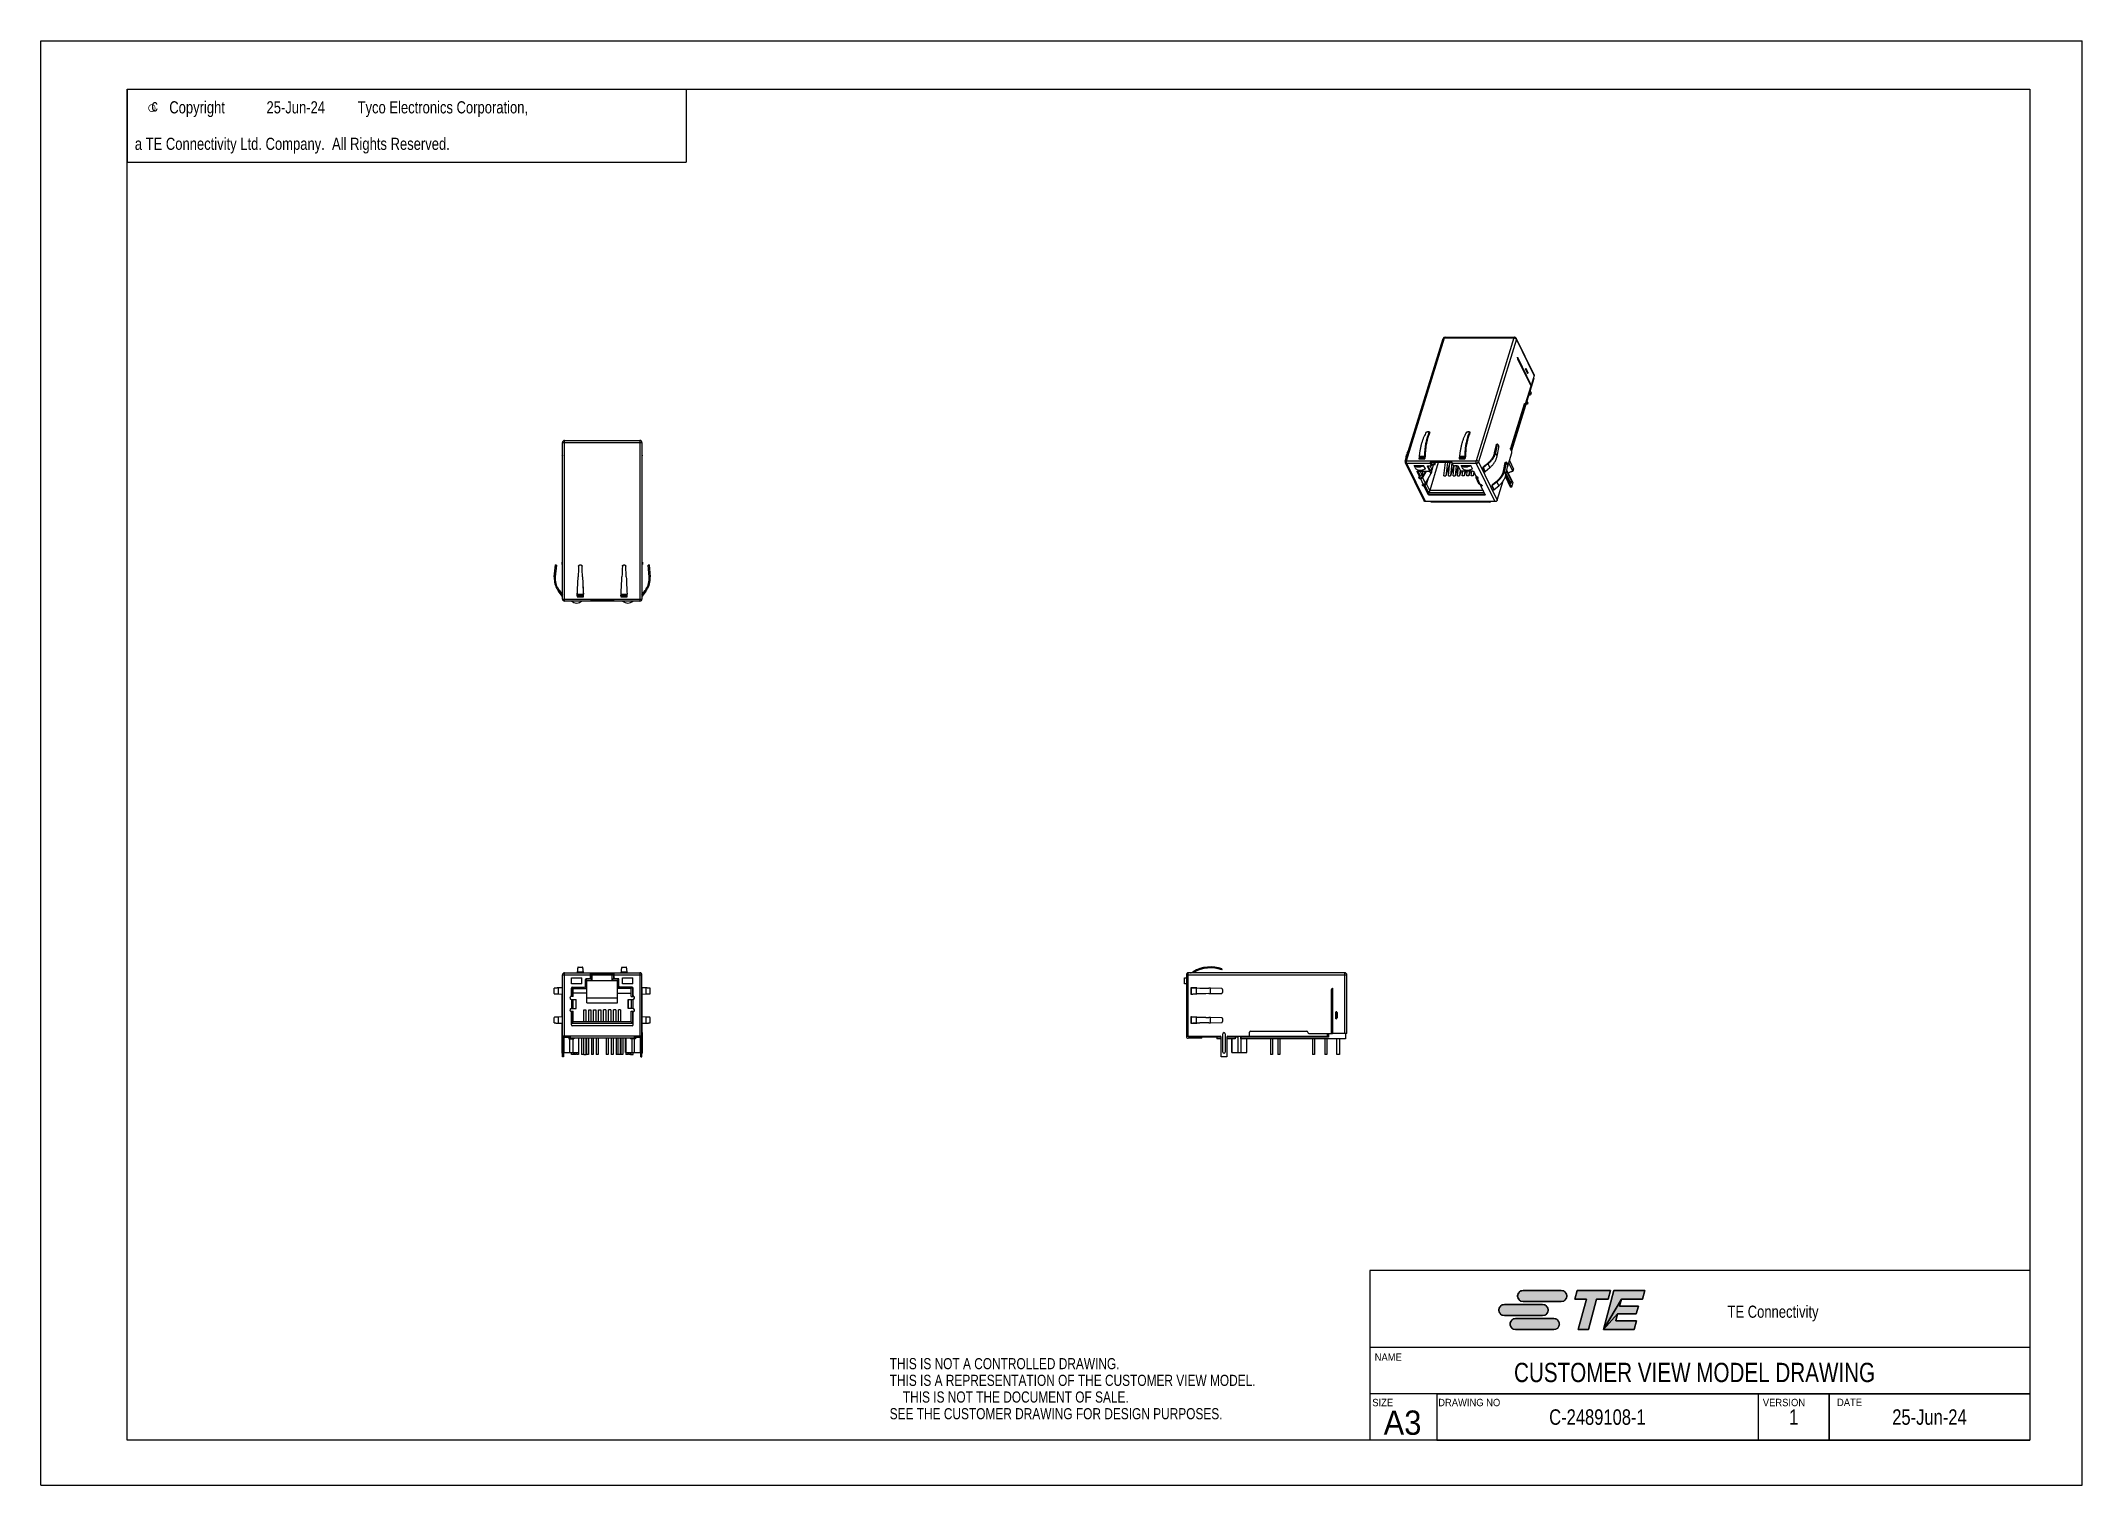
# Model space of a CAD drawing. Extents: x 0 to 420, y 0 to 297.
import ezdxf
from ezdxf.enums import TextEntityAlignment as Align

# ---------------------------------------------------------------- set-up
doc = ezdxf.new("R2010")
doc.units = 0
doc.header["$LTSCALE"] = 23.1
doc.layers.get('0').update_dxf_attribs({"linetype": 'CONTINUOUS'})
doc.layers.add('DRAFT_ENTITY', color=7, linetype='CONTINUOUS')
doc.styles.get("Standard").update_dxf_attribs({"font": 'txt', "width": 0.95})
doc.styles.add('TEXTSTYLE_1', font='gdt', dxfattribs={"width": 0.8})
doc.styles.add('TEXTSTYLE_2', font='txt', dxfattribs={"width": 0.8})

msp = doc.modelspace()

# ---------------------------------------------------------------- texts
at = {"color": 2, "linetype": 'CONTINUOUS', "style": 'TEXTSTYLE_1'}
msp.add_text('e', height=2.5, dxfattribs=at).set_placement((21.85, 282.08))
at = {"color": 2, "linetype": 'CONTINUOUS', "style": 'TEXTSTYLE_2', "width": 0.8}
for s, height, p in [('c', 2.5, (22.75, 282.48)), ('Copyright ', 2.5, (26.43, 282.08)), ('25-Jun-24', 2.5, (46.43, 282.08)), (' Tyco Electronics Corporation,', 2.5, (64.43, 282.08)), ('  a TE Connectivity Ltd. Company.  All Rights Reserved.', 2.5, (17.85, 274.58)), ('TE Connectivity', 2.5, (347.03, 34.42)), ('THIS IS NOT A CONTROLLED DRAWING.', 2.286, (174.65, 23.84)), ('THIS IS A REPRESENTATION OF THE CUSTOMER VIEW MODEL.', 2.286, (174.65, 20.41)), ('    THIS IS NOT THE DOCUMENT OF SALE.', 2.286, (174.65, 16.98)), ('SEE THE CUSTOMER DRAWING FOR DESIGN PURPOSES.', 2.286, (174.65, 13.55))]:
    msp.add_text(s, height=height, dxfattribs=at).set_placement(p)
at = {"color": 2, "linetype": 'CONTINUOUS', "width": 0.95}
for s, height, p in [('NAME', 1.52, (274.44, 25.57)), ('SIZE', 1.52, (273.94, 16.23)), ('DRAWING NO', 1.52, (287.51, 16.23)), ('VERSION', 1.52, (354.3, 16.23)), ('DATE', 1.52, (369.56, 16.27)), ('A3', 5, (276.28, 10.35))]:
    msp.add_text(s, height=height, dxfattribs=at).set_placement(p)
at = {"color": 2, "linetype": 'CONTINUOUS', "style": 'TEXTSTYLE_2', "width": 0.8}
for s, height, p in [('CUSTOMER VIEW MODEL DRAWING', 3.968, (340.25, 21.19)), ('C-2489108-1', 3.18, (320.27, 12.41)), ('1', 3.18, (360.65, 12.41)), ('25-Jun-24', 3.18, (388.58, 12.41))]:
    msp.add_text(s, height=height, dxfattribs=at).set_placement(p, align=Align.CENTER)

# ---------------------------------------------------------------- blocks, each defined once
blk = doc.blocks.new('TE_CONNECTIVITY_BL0', base_point=(315, 36))
at = {"linetype": 'CONTINUOUS'}
for points in [[(304.83, 40.02), (304.98, 40.02), (312.83, 40.02), (312.98, 40.02), (313.13, 39.99), (313.27, 39.94), (313.4, 39.87), (313.52, 39.79), (313.64, 39.69), (313.73, 39.58), (313.82, 39.45), (313.88, 39.32), (313.93, 39.18), (313.96, 39.03), (313.97, 38.88), (313.96, 38.74), (313.93, 38.59), (313.88, 38.45), (313.82, 38.31), (313.73, 38.19), (313.64, 38.08), (313.52, 37.98), (313.4, 37.9), (313.27, 37.83), (313.13, 37.78), (312.98, 37.75), (304.98, 37.74), (304.83, 37.75), (304.69, 37.78), (304.54, 37.83), (304.41, 37.9), (304.29, 37.98), (304.17, 38.08), (304.08, 38.19), (303.99, 38.31), (303.93, 38.45), (303.88, 38.59), (303.85, 38.74), (303.84, 38.88), (303.85, 39.03), (303.88, 39.18), (303.93, 39.32), (303.99, 39.45), (304.08, 39.58), (304.17, 39.69), (304.29, 39.79), (304.41, 39.87), (304.54, 39.94), (304.69, 39.99)], [(315.59, 38.22), (316.08, 40.02), (322.98, 40.02), (322.5, 38.22), (320.09, 38.22), (318.41, 31.98), (316.33, 31.98), (318.01, 38.22)], [(330.01, 40.02), (329.52, 38.22), (325.21, 38.22), (321.49, 31.98), (323.64, 40.02)], [(328.69, 36.83), (328.26, 35.22), (324.4, 35.22), (321.49, 31.98), (325.21, 38.22), (324.84, 36.83)], [(300.98, 37.13), (301.13, 37.14), (308.98, 37.14), (309.13, 37.13), (309.28, 37.1), (309.42, 37.05), (309.55, 36.99), (309.68, 36.9), (309.79, 36.81), (309.89, 36.69), (309.97, 36.57), (310.04, 36.44), (310.08, 36.3), (310.11, 36.15), (310.12, 36), (310.11, 35.85), (310.08, 35.7), (310.04, 35.56), (309.97, 35.43), (309.89, 35.31), (309.79, 35.19), (309.68, 35.1), (309.55, 35.01), (309.42, 34.95), (309.28, 34.9), (309.13, 34.87), (301.13, 34.86), (300.98, 34.87), (300.84, 34.9), (300.7, 34.95), (300.56, 35.01), (300.44, 35.1), (300.33, 35.19), (300.23, 35.31), (300.15, 35.43), (300.08, 35.56), (300.03, 35.7), (300, 35.85), (299.99, 36), (300, 36.15), (300.03, 36.3), (300.08, 36.44), (300.15, 36.57), (300.23, 36.69), (300.33, 36.81), (300.44, 36.9), (300.56, 36.99), (300.7, 37.05), (300.84, 37.1)], [(303.3, 34.25), (303.44, 34.26), (311.29, 34.26), (311.44, 34.25), (311.59, 34.22), (311.73, 34.17), (311.86, 34.1), (311.99, 34.02), (312.1, 33.92), (312.2, 33.81), (312.28, 33.69), (312.35, 33.55), (312.39, 33.41), (312.42, 33.26), (312.43, 33.12), (312.42, 32.97), (312.39, 32.82), (312.35, 32.68), (312.28, 32.55), (312.2, 32.42), (312.1, 32.31), (311.99, 32.21), (311.86, 32.13), (311.73, 32.06), (311.59, 32.01), (311.44, 31.98), (303.44, 31.98), (303.3, 31.98), (303.15, 32.01), (303.01, 32.06), (302.87, 32.13), (302.75, 32.21), (302.64, 32.31), (302.54, 32.42), (302.46, 32.55), (302.39, 32.68), (302.34, 32.82), (302.31, 32.97), (302.3, 33.12), (302.31, 33.26), (302.34, 33.41), (302.39, 33.55), (302.46, 33.69), (302.54, 33.81), (302.64, 33.92), (302.75, 34.02), (302.87, 34.1), (303.01, 34.17), (303.15, 34.22)], [(328.33, 33.78), (327.85, 31.98), (321.49, 31.98), (324.4, 35.22), (324.02, 33.78)]]:
    blk.add_hatch(color=2, dxfattribs=at).paths.add_polyline_path(points)
at = {"color": 2, "linetype": 'CONTINUOUS'}
for p, q in [((312.83, 40.02), (304.98, 40.02)), ((316.08, 40.02), (315.59, 38.22)), ((315.59, 38.22), (318.01, 38.22)), ((322.98, 40.02), (316.08, 40.02)), ((318.01, 38.22), (316.33, 31.98)), ((318.41, 31.98), (320.09, 38.22)), ((320.09, 38.22), (322.5, 38.22)), ((323.64, 40.02), (321.49, 31.98)), ((322.5, 38.22), (322.98, 40.02)), ((330.01, 40.02), (323.64, 40.02)), ((324.84, 36.83), (325.21, 38.22)), ((325.21, 38.22), (329.52, 38.22)), ((329.52, 38.22), (330.01, 40.02)), ((308.98, 37.14), (301.13, 37.14)), ((301.13, 34.86), (308.98, 34.86)), ((311.29, 34.26), (303.44, 34.26)), ((304.98, 37.74), (312.83, 37.74)), ((324.02, 33.78), (324.4, 35.22)), ((328.33, 33.78), (324.02, 33.78)), ((324.4, 35.22), (328.26, 35.22)), ((328.69, 36.83), (324.84, 36.83)), ((327.85, 31.98), (328.33, 33.78)), ((328.26, 35.22), (328.69, 36.83)), ((303.44, 31.98), (311.29, 31.98)), ((316.33, 31.98), (318.41, 31.98)), ((321.49, 31.98), (327.85, 31.98))]:
    blk.add_line(p, q, dxfattribs=at)
for points in [[(304.83, 40.02), (304.98, 40.02), (312.83, 40.02), (312.98, 40.02), (313.13, 39.99), (313.27, 39.94), (313.4, 39.87), (313.52, 39.79), (313.64, 39.69), (313.73, 39.58), (313.82, 39.45), (313.88, 39.32), (313.93, 39.18), (313.96, 39.03), (313.97, 38.88), (313.96, 38.74), (313.93, 38.59), (313.88, 38.45), (313.82, 38.31), (313.73, 38.19), (313.64, 38.08), (313.52, 37.98), (313.4, 37.9), (313.27, 37.83), (313.13, 37.78), (312.98, 37.75), (304.98, 37.74), (304.83, 37.75), (304.69, 37.78), (304.54, 37.83), (304.41, 37.9), (304.29, 37.98), (304.17, 38.08), (304.08, 38.19), (303.99, 38.31), (303.93, 38.45), (303.88, 38.59), (303.85, 38.74), (303.84, 38.88), (303.85, 39.03), (303.88, 39.18), (303.93, 39.32), (303.99, 39.45), (304.08, 39.58), (304.17, 39.69), (304.29, 39.79), (304.41, 39.87), (304.54, 39.94), (304.69, 39.99), (304.83, 40.02)], [(315.59, 38.22), (316.08, 40.02), (322.98, 40.02), (322.5, 38.22), (320.09, 38.22), (318.41, 31.98), (316.33, 31.98), (318.01, 38.22), (315.59, 38.22)], [(330.01, 40.02), (329.52, 38.22), (325.21, 38.22), (321.49, 31.98), (323.64, 40.02), (330.01, 40.02)], [(328.69, 36.83), (328.26, 35.22), (324.4, 35.22), (321.49, 31.98), (325.21, 38.22), (324.84, 36.83), (328.69, 36.83)], [(300.98, 37.13), (301.13, 37.14), (308.98, 37.14), (309.13, 37.13), (309.28, 37.1), (309.42, 37.05), (309.55, 36.99), (309.68, 36.9), (309.79, 36.81), (309.89, 36.69), (309.97, 36.57), (310.04, 36.44), (310.08, 36.3), (310.11, 36.15), (310.12, 36), (310.11, 35.85), (310.08, 35.7), (310.04, 35.56), (309.97, 35.43), (309.89, 35.31), (309.79, 35.19), (309.68, 35.1), (309.55, 35.01), (309.42, 34.95), (309.28, 34.9), (309.13, 34.87), (301.13, 34.86), (300.98, 34.87), (300.84, 34.9), (300.7, 34.95), (300.56, 35.01), (300.44, 35.1), (300.33, 35.19), (300.23, 35.31), (300.15, 35.43), (300.08, 35.56), (300.03, 35.7), (300, 35.85), (299.99, 36), (300, 36.15), (300.03, 36.3), (300.08, 36.44), (300.15, 36.57), (300.23, 36.69), (300.33, 36.81), (300.44, 36.9), (300.56, 36.99), (300.7, 37.05), (300.84, 37.1), (300.98, 37.13)], [(303.3, 34.25), (303.44, 34.26), (311.29, 34.26), (311.44, 34.25), (311.59, 34.22), (311.73, 34.17), (311.86, 34.1), (311.99, 34.02), (312.1, 33.92), (312.2, 33.81), (312.28, 33.69), (312.35, 33.55), (312.39, 33.41), (312.42, 33.26), (312.43, 33.12), (312.42, 32.97), (312.39, 32.82), (312.35, 32.68), (312.28, 32.55), (312.2, 32.42), (312.1, 32.31), (311.99, 32.21), (311.86, 32.13), (311.73, 32.06), (311.59, 32.01), (311.44, 31.98), (303.44, 31.98), (303.3, 31.98), (303.15, 32.01), (303.01, 32.06), (302.87, 32.13), (302.75, 32.21), (302.64, 32.31), (302.54, 32.42), (302.46, 32.55), (302.39, 32.68), (302.34, 32.82), (302.31, 32.97), (302.3, 33.12), (302.31, 33.26), (302.34, 33.41), (302.39, 33.55), (302.46, 33.69), (302.54, 33.81), (302.64, 33.92), (302.75, 34.02), (302.87, 34.1), (303.01, 34.17), (303.15, 34.22), (303.3, 34.25)], [(328.33, 33.78), (327.85, 31.98), (321.49, 31.98), (324.4, 35.22), (324.02, 33.78), (328.33, 33.78)]]:
    blk.add_lwpolyline(points, dxfattribs=at)
for centre, start, end in [((304.98, 38.88), 90, 270), ((312.83, 38.88), 270, 90), ((301.13, 36), 90, 270), ((303.44, 33.12), 90, 270), ((308.98, 36), 270, 90), ((311.29, 33.12), 270, 90)]:
    blk.add_arc(centre, 1.14, start, end, dxfattribs=at)
for points in [[(309.13, 34.87), (308.98, 34.86), (301.13, 34.86)], [(312.98, 37.75), (312.83, 37.74), (304.98, 37.74)], [(311.44, 31.98), (311.29, 31.98), (303.44, 31.98)]]:
    blk.add_solid(points, dxfattribs=at)

# ---------------------------------------------------------------- linework, layer by layer
at = {"color": 7, "linetype": 'CONTINUOUS'}
for p, q in [((0, 0), (0, 297)), ((0, 297), (420, 297)), ((420, 0), (420, 297)), ((17.78, 9.23), (17.78, 287.08)), ((17.78, 287.08), (409.21, 287.08)), ((409.21, 287.08), (409.21, 9.23)), ((280.73, 210.54), (288.53, 235.78)), ((280.99, 210.67), (288.79, 235.91)), ((288.79, 235.91), (303.1, 235.91)), ((288.92, 236.06), (303.22, 236.06)), ((303.1, 235.91), (295.3, 210.67)), ((303.59, 235.66), (295.79, 210.42)), ((307.26, 228.33), (303.58, 235.84)), ((307.27, 228.15), (303.59, 235.66)), ((303.81, 231.95), (306.65, 226.16)), ((303.82, 231.79), (303.82, 231.7)), ((303.82, 231.79), (303.84, 231.79)), ((303.87, 231.71), (303.82, 231.7)), ((303.84, 231.79), (303.87, 231.71)), ((303.84, 231.79), (306.65, 226.09)), ((303.85, 231.56), (303.92, 231.58)), ((303.85, 231.56), (306.54, 226.09)), ((306.6, 226.11), (303.92, 231.58)), ((307.19, 227.58), (302.58, 212.67)), ((305.46, 229.48), (305.48, 229.54)), ((305.46, 229.48), (305.9, 228.59)), ((305.56, 229.38), (305.58, 229.44)), ((305.56, 229.38), (305.89, 228.69)), ((305.57, 229.57), (305.91, 228.88)), ((305.57, 229.56), (305.57, 229.57)), ((305.91, 228.87), (305.57, 229.56)), ((305.58, 229.44), (305.91, 228.75)), ((305.91, 228.75), (305.89, 228.69)), ((305.92, 228.66), (305.9, 228.61)), ((305.91, 228.87), (305.91, 228.88)), ((305.91, 228.88), (305.91, 228.87)), ((305.91, 228.86), (305.91, 228.87)), ((305.91, 228.87), (305.91, 228.86)), ((307.27, 228.15), (306.65, 226.16)), ((307.13, 227.7), (307.19, 227.58)), ((302.54, 212.75), (306.33, 225.01)), ((305.48, 222.34), (306.63, 226.06)), ((305.67, 222.65), (305.86, 222.26)), ((305.76, 222.96), (305.95, 222.57)), ((306.15, 224.21), (306.51, 224.21)), ((306.51, 224.21), (306.29, 224.66)), ((306.33, 225.01), (306.31, 225.05)), ((306.41, 225.05), (306.63, 224.6)), ((306.63, 224.6), (306.51, 224.21)), ((306.6, 226.11), (306.54, 226.09)), ((306.64, 226.07), (306.59, 226.05)), ((302.42, 213.25), (305.23, 222.34)), ((305.2, 222.27), (305.42, 222.27)), ((305.37, 222.31), (305.22, 222.31)), ((305.34, 222.37), (305.24, 222.37)), ((305.34, 222.37), (305.37, 222.31)), ((305.86, 222.26), (305.55, 222.26)), ((305.95, 222.57), (305.86, 222.26)), ((107.33, 182.2), (107.33, 214.42)), ((107.33, 214.42), (123.67, 214.42)), ((107.73, 181.8), (107.73, 214.82)), ((107.73, 214.82), (123.27, 214.82)), ((123.27, 214.82), (123.27, 181.8)), ((123.67, 214.42), (123.67, 182.2)), ((285.58, 216.63), (285.31, 216.63)), ((285.7, 216.53), (285.75, 216.36)), ((285.75, 216.41), (285.71, 216.57)), ((293.87, 216.63), (293.6, 216.63)), ((293.99, 216.53), (294.04, 216.36)), ((294.04, 216.41), (294, 216.57)), ((107.27, 211.66), (107.31, 211.77)), ((107.27, 211.66), (107.33, 211.63)), ((107.28, 212.64), (107.28, 212.57)), ((107.28, 212.64), (107.33, 212.64)), ((107.33, 212.57), (107.28, 212.57)), ((107.33, 211.7), (107.29, 211.71)), ((107.31, 211.77), (107.33, 211.76)), ((107.33, 212.81), (107.33, 212.8)), ((107.33, 212.79), (107.33, 212.8)), ((123.67, 212.8), (123.67, 212.81)), ((123.67, 212.8), (123.67, 212.79)), ((123.67, 212.64), (123.72, 212.64)), ((123.72, 212.57), (123.67, 212.57)), ((123.67, 211.76), (123.69, 211.77)), ((123.71, 211.71), (123.67, 211.7)), ((123.73, 211.66), (123.67, 211.63)), ((123.69, 211.77), (123.73, 211.66)), ((123.72, 212.57), (123.72, 212.64)), ((284.62, 202.39), (280.76, 210.25)), ((280.99, 210.67), (295.3, 210.67)), ((284.88, 202.25), (281.02, 210.11)), ((285.93, 210.11), (281.02, 210.11)), ((281.15, 212.28), (281.58, 213.27)), ((281.27, 212.27), (281.15, 212.28)), ((283.51, 211.03), (284.71, 211.03)), ((283.6, 211.59), (283.56, 211.26)), ((284.74, 211.26), (283.56, 211.26)), ((283.6, 211.59), (284.74, 211.59)), ((284.74, 211.59), (284.82, 211.56)), ((284.74, 211.26), (284.74, 211.59)), ((284.77, 211.25), (284.74, 211.26)), ((284.77, 211.25), (284.82, 211.44)), ((284.82, 211.56), (284.82, 211.44)), ((287.53, 210.27), (285.76, 204.54)), ((285.88, 210.34), (290.35, 210.34)), ((286.12, 209.74), (285.93, 210.11)), ((285.95, 210.34), (285.98, 210.27)), ((290.36, 210.27), (285.98, 210.27)), ((286.04, 210.27), (286.04, 210.21)), ((286.04, 210.21), (286.18, 209.93)), ((286.04, 210.21), (286.13, 210.21)), ((286.16, 210.27), (286.13, 210.21)), ((286.13, 210.21), (286.34, 209.78)), ((286.79, 209.83), (286.57, 210.27)), ((286.79, 209.83), (286.92, 210.27)), ((288.67, 207.53), (288.98, 210.27)), ((289.41, 210.27), (289.09, 207.53)), ((289.91, 210.18), (289.09, 207.53)), ((289.61, 207.53), (289.92, 210.27)), ((290.34, 210.2), (290.03, 207.53)), ((290.52, 209.83), (290.31, 210.27)), ((295.32, 210.11), (290.41, 210.11)), ((290.59, 209.74), (290.41, 210.11)), ((291.8, 211.03), (293, 211.03)), ((291.89, 211.59), (291.85, 211.26)), ((293.03, 211.26), (291.85, 211.26)), ((291.89, 211.59), (293.03, 211.59)), ((293.03, 211.59), (293.11, 211.56)), ((293.03, 211.26), (293.03, 211.59)), ((293.06, 211.25), (293.03, 211.26)), ((293.06, 211.25), (293.11, 211.44)), ((293.11, 211.56), (293.11, 211.44)), ((295.32, 210.11), (299.18, 202.25)), ((295.79, 210.42), (299.65, 202.56)), ((297.75, 210.01), (296.8, 209.26)), ((296.83, 209.47), (297.63, 210.1)), ((297.63, 210.1), (297.75, 210.01)), ((297.75, 210.01), (298.12, 209.24)), ((299.1, 212.26), (299.48, 214.01)), ((299.29, 212.28), (299.1, 212.26)), ((299.67, 214.02), (299.29, 212.28)), ((299.62, 211.59), (299.29, 212.28)), ((299.48, 214.01), (299.67, 214.02)), ((299.53, 214.08), (299.72, 214.09)), ((299.62, 211.59), (299.97, 213.4)), ((299.76, 214.05), (299.95, 213.68)), ((300.93, 208.53), (301.31, 210.28)), ((301.5, 210.29), (301.12, 208.55)), ((301.31, 210.28), (301.5, 210.29)), ((301.36, 210.35), (301.55, 210.36)), ((301.59, 210.32), (301.78, 209.95)), ((301.74, 209.33), (302.65, 212.27)), ((302.88, 208.5), (302.02, 210.25)), ((302.16, 210.69), (303.02, 208.94)), ((302.64, 212.56), (302.43, 212.97)), ((282.92, 208.97), (282.56, 209.7)), ((282.56, 209.7), (284.51, 209.7)), ((283.19, 208.51), (283.16, 208.4)), ((283.63, 207.44), (283.16, 208.4)), ((283.69, 207.64), (283.26, 208.53)), ((283.28, 208.53), (285.59, 208.53)), ((283.34, 208.53), (283.84, 207.51)), ((283.69, 207.64), (283.63, 207.44)), ((283.7, 207.58), (283.64, 207.38)), ((283.84, 207.51), (283.68, 207.51)), ((284.19, 207.75), (283.81, 208.53)), ((284.19, 207.75), (283.84, 207.51)), ((283.86, 206.97), (283.91, 207.13)), ((283.86, 206.97), (284.44, 205.79)), ((284.87, 208.53), (284.13, 207.25)), ((284.19, 207.75), (284.43, 208.53)), ((285.06, 208.53), (284.3, 207.22)), ((284.88, 206.03), (284.3, 207.22)), ((284.87, 208.97), (284.51, 209.7)), ((284.76, 205.65), (285.11, 205.88)), ((284.88, 206.03), (286, 207.97)), ((285.47, 207.06), (285.11, 205.88)), ((285.76, 204.54), (285.11, 205.88)), ((285.33, 209.59), (285.3, 209.49)), ((285.71, 208.65), (285.3, 209.49)), ((285.82, 208.75), (285.39, 209.61)), ((285.42, 209.61), (285.99, 209.61)), ((285.77, 208.85), (285.71, 208.65)), ((285.71, 208.57), (286, 207.97)), ((285.78, 208.79), (285.72, 208.59)), ((285.82, 208.75), (285.77, 208.75)), ((286.26, 208.8), (285.82, 208.75)), ((286.26, 208.8), (285.86, 209.61)), ((286.13, 208.46), (285.98, 208.77)), ((286.11, 208.79), (286.13, 208.46)), ((286.18, 209.93), (286.12, 209.74)), ((286.18, 209.88), (286.12, 209.68)), ((286.34, 209.78), (286.15, 209.78)), ((286.26, 208.8), (286.57, 209.8)), ((286.79, 209.83), (286.34, 209.78)), ((288.67, 207.53), (289.09, 207.53)), ((289.61, 207.53), (290.03, 207.53)), ((290.69, 209.65), (290.03, 207.53)), ((290.52, 209.83), (290.55, 209.81)), ((290.55, 207.53), (290.79, 209.62)), ((290.55, 207.53), (290.97, 207.53)), ((291.41, 209.61), (290.84, 209.61)), ((291.21, 209.61), (290.97, 207.53)), ((291.6, 209.55), (290.97, 207.53)), ((291.49, 207.53), (291.7, 209.39)), ((291.49, 207.53), (291.91, 207.53)), ((292.07, 208.65), (291.65, 209.49)), ((292.05, 208.69), (291.91, 207.53)), ((292.22, 208.54), (291.91, 207.53)), ((292.24, 209.7), (294.19, 209.7)), ((292.6, 208.97), (292.24, 209.7)), ((294.61, 208.53), (292.31, 208.53)), ((292.43, 207.53), (292.54, 208.53)), ((292.85, 207.53), (292.43, 207.53)), ((292.97, 208.53), (292.85, 207.53)), ((293.16, 208.53), (292.85, 207.53)), ((293.37, 207.53), (293.48, 208.53)), ((293.79, 207.53), (293.37, 207.53)), ((293.91, 208.53), (293.79, 207.53)), ((294.1, 208.53), (293.79, 207.53)), ((294.55, 208.97), (294.19, 209.7)), ((294.31, 207.53), (294.42, 208.53)), ((294.73, 207.53), (294.31, 207.53)), ((294.83, 208.42), (294.73, 207.53)), ((294.94, 208.2), (294.73, 207.53)), ((295.16, 207.75), (294.81, 208.46)), ((295.33, 207.44), (294.86, 208.4)), ((295.21, 207.69), (295.16, 207.75)), ((295.25, 207.53), (295.25, 207.6)), ((295.29, 207.53), (295.25, 207.53)), ((295.29, 207.53), (295.28, 207.22)), ((295.88, 205.93), (295.3, 207.11)), ((295.47, 207.34), (295.47, 207.25)), ((295.51, 207.16), (295.47, 207.25)), ((295.61, 207.13), (295.56, 206.97)), ((296.14, 205.79), (295.56, 206.97)), ((296.73, 209.16), (297.12, 208.36)), ((296.77, 209.28), (296.83, 209.47)), ((296.8, 209.26), (296.77, 209.28)), ((297.19, 208.45), (296.8, 209.26)), ((297.19, 208.45), (298.12, 209.24)), ((299.58, 206.28), (298.63, 205.53)), ((298.66, 205.74), (299.46, 206.37)), ((299.46, 206.37), (299.58, 206.28)), ((299.58, 206.28), (299.95, 205.51)), ((299.65, 202.56), (300.87, 206.5)), ((301.12, 208.55), (300.93, 208.53)), ((301.45, 207.86), (301.12, 208.55)), ((302.39, 205.22), (301.32, 207.39)), ((302.57, 205.22), (301.39, 207.62)), ((301.45, 207.86), (301.8, 209.67)), ((302.35, 206.12), (301.46, 207.92)), ((302.44, 206.12), (301.49, 208.06)), ((301.58, 208.51), (302.56, 206.51)), ((301.63, 208.66), (302.86, 206.16)), ((302.44, 206.12), (302.35, 206.12)), ((302.5, 206.06), (302.41, 206.06)), ((302.86, 206.16), (302.57, 205.22)), ((284.43, 205.79), (284.4, 205.66)), ((284.51, 205.61), (284.52, 205.65)), ((284.57, 205.63), (284.51, 205.43)), ((284.52, 205.65), (284.76, 205.65)), ((284.73, 205.52), (284.67, 205.32)), ((285.46, 203.71), (284.67, 205.32)), ((285.52, 203.9), (284.73, 205.52)), ((284.76, 205.65), (285.51, 204.12)), ((299.18, 202.25), (284.88, 202.25)), ((285.52, 203.9), (285.46, 203.71)), ((285.76, 204.54), (285.51, 204.12)), ((285.51, 204.12), (296.96, 204.12)), ((285.77, 203.78), (285.71, 203.58)), ((297.04, 203.58), (285.71, 203.58)), ((296.73, 204.54), (285.76, 204.54)), ((285.77, 203.78), (297.1, 203.78)), ((298.15, 202.16), (286.1, 202.16)), ((296.73, 204.54), (296.12, 205.79)), ((296.15, 205.79), (296.28, 205.65)), ((296.48, 205.65), (296.28, 205.65)), ((296.28, 205.65), (296.38, 205.44)), ((296.42, 205.57), (296.36, 205.38)), ((297.16, 203.71), (296.37, 205.32)), ((296.49, 205.63), (296.43, 205.43)), ((296.73, 204.54), (296.8, 204.45)), ((297.04, 203.58), (297.1, 203.78)), ((298.56, 205.43), (298.95, 204.63)), ((298.6, 205.55), (298.66, 205.74)), ((298.63, 205.53), (298.6, 205.55)), ((299.02, 204.72), (298.63, 205.53)), ((299.02, 204.72), (299.95, 205.51)), ((302.39, 205.22), (302.57, 205.22)), ((105.65, 186.77), (105.87, 189.23)), ((106.07, 189.21), (105.85, 186.75)), ((105.85, 189.04), (106.05, 189.02)), ((106.07, 189.21), (105.87, 189.23)), ((107.23, 189.3), (107.23, 189.8)), ((107.33, 189.8), (107.23, 189.8)), ((107.23, 189.3), (107.33, 189.3)), ((111.15, 189.18), (110.85, 189.18)), ((120.15, 189.18), (119.85, 189.18)), ((123.77, 189.8), (123.67, 189.8)), ((123.77, 189.3), (123.67, 189.3)), ((123.77, 189.8), (123.77, 189.3)), ((125.13, 189.23), (124.93, 189.21)), ((125.15, 186.75), (124.93, 189.21)), ((124.95, 189.02), (125.15, 189.04)), ((125.13, 189.23), (125.35, 186.77)), ((105.85, 186.75), (105.65, 186.77)), ((125.35, 186.77), (125.15, 186.75)), ((106.53, 183.82), (106.69, 183.94)), ((107.29, 182.84), (106.53, 183.82)), ((106.69, 183.94), (107.33, 183.11)), ((107.33, 182.87), (107.29, 182.84)), ((107.33, 182.2), (123.67, 182.2)), ((123.27, 181.8), (107.73, 181.8)), ((110.35, 182.65), (111.65, 182.65)), ((110.36, 182.94), (110.37, 183.19)), ((110.38, 183.19), (110.36, 182.9)), ((110.36, 182.9), (110.36, 182.94)), ((111.64, 182.9), (110.36, 182.9)), ((110.37, 183.19), (110.38, 183.29)), ((110.38, 183.29), (110.38, 183.19)), ((110.38, 183.28), (110.38, 183.19)), ((110.38, 183.19), (111.62, 183.19)), ((111.62, 183.29), (111.63, 183.19)), ((111.62, 183.19), (111.62, 183.29)), ((111.62, 183.19), (111.62, 183.28)), ((111.64, 182.9), (111.62, 183.19)), ((111.64, 182.94), (111.63, 183.19)), ((113.07, 181.89), (117.93, 181.89)), ((113.07, 181.89), (113.07, 181.8)), ((117.93, 181.8), (117.93, 181.89)), ((119.35, 182.65), (120.65, 182.65)), ((119.36, 182.94), (119.37, 183.19)), ((119.38, 183.19), (119.36, 182.9)), ((119.36, 182.9), (119.36, 182.94)), ((120.64, 182.9), (119.36, 182.9)), ((119.37, 183.19), (119.38, 183.29)), ((119.38, 183.29), (119.38, 183.19)), ((119.38, 183.28), (119.38, 183.19)), ((119.38, 183.19), (120.62, 183.19)), ((120.62, 183.29), (120.63, 183.19)), ((120.62, 183.19), (120.62, 183.29)), ((120.62, 183.19), (120.62, 183.28)), ((120.64, 182.9), (120.62, 183.19)), ((120.64, 182.94), (120.63, 183.19)), ((123.67, 183.11), (124.31, 183.94)), ((123.71, 182.84), (123.67, 182.87)), ((124.47, 183.82), (123.71, 182.84)), ((124.31, 183.94), (124.47, 183.82)), ((107.73, 92.3), (107.73, 105.35)), ((107.73, 105.35), (123.27, 105.35)), ((110.38, 105.58), (110.36, 105.42)), ((111.64, 105.42), (110.36, 105.42)), ((110.38, 105.58), (111.62, 105.58)), ((110.55, 106.55), (111.45, 106.55)), ((111.64, 105.42), (111.62, 105.58)), ((113.07, 104.35), (113.07, 105.2)), ((113.07, 105.2), (117.93, 105.2)), ((117.93, 104.35), (117.93, 105.2)), ((119.38, 105.58), (119.36, 105.42)), ((120.64, 105.42), (119.36, 105.42)), ((119.38, 105.58), (120.62, 105.58)), ((119.55, 106.55), (120.45, 106.55)), ((120.64, 105.42), (120.62, 105.58)), ((123.27, 105.35), (123.27, 92.3)), ((236.09, 92.3), (236.09, 105.35)), ((268.31, 105.35), (236.09, 105.35)), ((236.79, 105.42), (237.07, 105.58)), ((236.83, 105.35), (236.79, 105.42)), ((237.07, 105.58), (237.17, 105.41)), ((237.17, 105.41), (237.07, 105.35)), ((242.88, 106.21), (242.82, 106.02)), ((243, 105.96), (243.06, 106.15)), ((268.31, 92.87), (268.31, 105.35)), ((105.64, 101.07), (105.64, 102.19)), ((107.29, 102.27), (106.53, 102.25)), ((106.53, 101.01), (106.53, 102.25)), ((106.53, 101.01), (107.29, 100.98)), ((107.27, 96.27), (107.27, 100.98)), ((107.29, 102.27), (107.29, 100.98)), ((107.33, 88.07), (107.33, 104.95)), ((107.33, 104.95), (123.67, 104.95)), ((109.15, 100.66), (109.15, 102.2)), ((109.19, 103.12), (109.19, 104.29)), ((109.19, 104.29), (111.3, 104.29)), ((111.3, 103.12), (109.19, 103.12)), ((109.25, 102.37), (109.25, 100.45)), ((109.55, 102.15), (109.3, 102.4)), ((109.35, 102.4), (111.85, 102.4)), ((109.55, 100.45), (109.55, 102.15)), ((109.55, 102.15), (112.35, 102.15)), ((112.35, 101.15), (109.55, 101.15)), ((111.3, 103.12), (111.3, 104.29)), ((112.05, 102.45), (111.98, 102.45)), ((112.05, 102.45), (112.05, 103.95)), ((112.35, 102.15), (112.05, 102.45)), ((112.35, 103.8), (112.09, 104.07)), ((113.17, 104.1), (112.12, 104.1)), ((112.25, 104.15), (112.87, 104.15)), ((112.35, 99.15), (112.35, 103.8)), ((112.35, 103.8), (118.65, 103.8)), ((113.07, 104.8), (113.17, 104.8)), ((113.32, 104.95), (113.17, 104.8)), ((113.17, 104.8), (113.17, 104.1)), ((113.47, 103.8), (113.17, 104.1)), ((113.47, 103.8), (113.47, 104.95)), ((117.53, 103.8), (117.53, 104.95)), ((117.53, 103.8), (117.83, 104.1)), ((117.68, 104.95), (117.83, 104.8)), ((117.83, 104.8), (117.83, 104.1)), ((117.93, 104.8), (117.83, 104.8)), ((117.83, 104.1), (118.88, 104.1)), ((118.75, 104.15), (118.13, 104.15)), ((118.65, 103.8), (118.91, 104.07)), ((118.65, 99.15), (118.65, 103.8)), ((118.65, 102.15), (118.95, 102.45)), ((121.45, 102.15), (118.65, 102.15)), ((118.65, 101.15), (121.45, 101.15)), ((118.95, 102.45), (118.95, 103.95)), ((118.95, 102.45), (119.02, 102.45)), ((121.65, 102.4), (119.15, 102.4)), ((119.7, 103.12), (119.7, 104.29)), ((119.7, 104.29), (121.81, 104.29)), ((121.81, 103.12), (119.7, 103.12)), ((121.45, 102.15), (121.7, 102.4)), ((121.45, 100.45), (121.45, 102.15)), ((121.75, 102.37), (121.75, 100.45)), ((121.81, 103.12), (121.81, 104.29)), ((121.85, 100.66), (121.85, 102.2)), ((123.67, 88.07), (123.67, 104.95)), ((124.47, 102.25), (123.71, 102.27)), ((123.71, 100.98), (123.71, 102.27)), ((123.71, 100.98), (124.47, 101.01)), ((123.73, 96.27), (123.73, 100.98)), ((124.47, 102.25), (124.47, 101.01)), ((125.36, 101.07), (125.36, 102.19)), ((235.29, 103.12), (235.29, 104.29)), ((235.29, 104.29), (235.69, 104.29)), ((235.69, 103.12), (235.29, 103.12)), ((235.69, 104.95), (235.69, 92.3)), ((235.69, 104.95), (268.71, 104.95)), ((236.6, 102.28), (236.6, 100.98)), ((236.72, 100.98), (236.72, 102.27)), ((237.7, 102.25), (236.72, 102.27)), ((236.72, 100.98), (237.7, 101.01)), ((236.76, 102.27), (237, 102.27)), ((236.76, 100.98), (237, 100.99)), ((237, 102.27), (237.83, 102.25)), ((237.83, 101.01), (237, 100.99)), ((237.7, 102.25), (237.7, 101.01)), ((237.83, 102.25), (237.7, 102.25)), ((237.83, 102.24), (237.7, 102.25)), ((237.7, 101.01), (237.83, 101.01)), ((237.7, 101.01), (237.83, 101.01)), ((237.84, 102.24), (237.83, 102.24)), ((237.83, 101.01), (237.84, 101.01)), ((240.65, 102.18), (240.29, 102.19)), ((240.29, 101.07), (240.65, 101.08)), ((240.65, 101.08), (240.65, 102.18)), ((242.92, 102.13), (240.65, 102.18)), ((240.65, 101.08), (242.92, 101.13)), ((243.12, 101.93), (243.12, 101.33)), ((265.52, 101.87), (265.54, 101.87)), ((265.52, 101.87), (265.52, 93.07)), ((265.54, 93.07), (265.54, 101.87)), ((265.65, 102.07), (265.58, 102.01)), ((265.6, 102.01), (265.58, 102.01)), ((265.65, 102.07), (265.6, 102.01)), ((265.65, 102.07), (265.65, 102.07)), ((265.65, 102.07), (265.65, 92.89)), ((265.76, 102.2), (265.76, 92.87)), ((268.71, 92.87), (268.71, 104.95)), ((109.55, 100.45), (108.98, 100.45)), ((108.98, 97.45), (109.55, 97.45)), ((109.15, 99.9), (109.15, 98)), ((109.15, 99.9), (110.14, 99.9)), ((109.15, 98), (110.14, 98)), ((109.15, 94.65), (109.15, 97.24)), ((109.25, 97.45), (109.25, 95)), ((109.54, 98), (109.54, 99.9)), ((109.55, 95.3), (109.55, 97.45)), ((110.11, 99.9), (110.11, 98)), ((110.14, 98), (110.14, 99.9)), ((111.7, 95.3), (111.7, 97.74)), ((111.7, 97.74), (112.16, 97.74)), ((112.16, 97.74), (112.16, 95.3)), ((118.65, 100.15), (112.35, 100.15)), ((112.35, 99.15), (118.65, 99.15)), ((112.72, 95.3), (112.72, 97.74)), ((112.72, 97.74), (113.18, 97.74)), ((113.18, 97.74), (113.18, 95.3)), ((113.74, 95.3), (113.74, 97.74)), ((113.74, 97.74), (114.2, 97.74)), ((114.2, 97.74), (114.2, 95.3)), ((114.76, 95.3), (114.76, 97.74)), ((114.76, 97.74), (115.22, 97.74)), ((115.22, 97.74), (115.22, 95.3)), ((115.78, 95.3), (115.78, 97.74)), ((116.24, 97.74), (115.78, 97.74)), ((116.24, 97.74), (116.24, 95.3)), ((117.26, 97.74), (116.8, 97.74)), ((116.8, 95.3), (116.8, 97.74)), ((117.26, 97.74), (117.26, 95.3)), ((118.28, 97.74), (117.82, 97.74)), ((117.82, 95.3), (117.82, 97.74)), ((118.28, 97.74), (118.28, 95.3)), ((119.3, 97.74), (118.84, 97.74)), ((118.84, 95.3), (118.84, 97.74)), ((119.3, 97.74), (119.3, 95.3)), ((120.86, 99.9), (121.85, 99.9)), ((120.86, 98), (120.86, 99.9)), ((121.85, 98), (120.86, 98)), ((120.89, 98), (120.89, 99.9)), ((121.45, 100.45), (122.02, 100.45)), ((121.45, 97.45), (122.02, 97.45)), ((121.45, 95.3), (121.45, 97.45)), ((121.46, 99.9), (121.46, 98)), ((121.75, 97.45), (121.75, 95)), ((121.85, 98), (121.85, 99.9)), ((121.85, 94.65), (121.85, 97.24)), ((266.46, 97.34), (266.53, 97.34)), ((266.46, 95.91), (266.46, 97.34)), ((266.46, 97.17), (266.7, 97.17)), ((266.53, 97.34), (266.53, 95.91)), ((266.69, 96.07), (266.69, 97.17)), ((266.7, 97.17), (266.7, 96.07)), ((105.64, 95.07), (105.64, 96.19)), ((107.29, 96.27), (106.53, 96.25)), ((106.53, 95.01), (106.53, 96.25)), ((106.53, 95.01), (107.29, 94.98)), ((107.23, 88.82), (107.23, 93.05)), ((107.23, 93.05), (107.33, 93.05)), ((107.23, 92.8), (107.33, 92.8)), ((107.27, 93.07), (107.27, 94.98)), ((107.33, 93.07), (107.27, 93.07)), ((107.29, 96.27), (107.29, 94.98)), ((109.55, 95.3), (109.25, 95)), ((109.25, 95), (121.75, 95)), ((121.65, 94.45), (109.35, 94.45)), ((121.45, 95.3), (109.55, 95.3)), ((121.45, 95.3), (121.75, 95)), ((123.73, 93.07), (123.67, 93.07)), ((123.77, 93.05), (123.67, 93.05)), ((123.67, 92.8), (123.77, 92.8)), ((124.47, 96.25), (123.71, 96.27)), ((123.71, 94.98), (123.71, 96.27)), ((123.71, 94.98), (124.47, 95.01)), ((123.73, 93.07), (123.73, 94.98)), ((123.77, 88.82), (123.77, 93.05)), ((124.47, 96.25), (124.47, 95.01)), ((125.36, 95.07), (125.36, 96.19)), ((236.6, 96.28), (236.6, 94.98)), ((236.72, 94.98), (236.72, 96.27)), ((237.7, 96.25), (236.72, 96.27)), ((236.72, 94.98), (237.7, 95.01)), ((236.76, 96.27), (237, 96.27)), ((236.76, 94.98), (237, 94.99)), ((237, 96.27), (237.83, 96.25)), ((237.83, 95.01), (237, 94.99)), ((237.7, 96.25), (237.7, 95.01)), ((237.83, 96.25), (237.7, 96.25)), ((237.83, 96.24), (237.7, 96.25)), ((237.7, 95.01), (237.83, 95.01)), ((237.7, 95.01), (237.83, 95.01)), ((237.84, 96.24), (237.83, 96.24)), ((237.83, 95.01), (237.84, 95.01)), ((240.65, 96.18), (240.29, 96.19)), ((240.29, 95.07), (240.65, 95.08)), ((240.65, 95.08), (240.65, 96.18)), ((242.92, 96.13), (240.65, 96.18)), ((240.65, 95.08), (242.92, 95.13)), ((243.12, 95.93), (243.12, 95.33)), ((243.19, 89.07), (243.19, 92.8)), ((243.69, 92.8), (243.69, 89.07)), ((248.69, 92.5), (248.69, 93.17)), ((248.89, 93.37), (260.49, 93.37)), ((260.69, 93.17), (260.69, 93.07)), ((260.89, 92.87), (265.72, 92.87)), ((264.71, 92.35), (264.71, 92.87)), ((264.96, 92.87), (264.96, 92.15)), ((265.54, 93.07), (265.52, 93.07)), ((265.65, 92.89), (265.65, 92.89)), ((268.71, 92.87), (265.72, 92.87)), ((266.7, 96.07), (266.46, 96.07)), ((266.53, 95.91), (266.46, 95.91)), ((268.46, 92.87), (268.46, 91.75)), ((107.33, 89.07), (107.23, 89.07)), ((107.23, 88.82), (107.33, 88.82)), ((123.67, 92.3), (107.33, 92.3)), ((107.33, 92.1), (107.53, 92.1)), ((107.53, 92.3), (107.53, 88.07)), ((107.6, 88.95), (107.6, 92.3)), ((107.6, 88.95), (110.7, 88.95)), ((107.63, 92.3), (107.63, 88.95)), ((107.78, 92.15), (107.64, 92.3)), ((107.73, 92.3), (107.69, 92.25)), ((107.78, 92.15), (108.95, 92.15)), ((108.65, 92.15), (108.65, 91.75)), ((108.65, 91.75), (109.65, 91.75)), ((108.87, 88.95), (108.87, 91.75)), ((108.95, 91.9), (108.95, 92.3)), ((122.05, 91.9), (108.95, 91.9)), ((109.16, 88.58), (109.16, 88.95)), ((109.66, 88.58), (109.16, 88.58)), ((109.21, 88.95), (109.21, 88.58)), ((109.43, 91.75), (109.43, 88.95)), ((109.61, 88.95), (109.61, 88.58)), ((109.65, 91.9), (109.65, 91.75)), ((109.66, 88.58), (109.66, 88.95)), ((109.71, 88.95), (109.71, 88.58)), ((110.11, 88.58), (109.71, 88.58)), ((110.11, 88.95), (110.11, 88.58)), ((110.22, 88.95), (110.22, 88.58)), ((110.62, 88.58), (110.22, 88.58)), ((110.62, 88.95), (110.62, 88.58)), ((110.67, 88.95), (110.67, 91.9)), ((110.7, 88.95), (110.7, 91.9)), ((111.24, 91.9), (111.24, 88.58)), ((111.64, 88.58), (111.24, 88.58)), ((111.64, 91.9), (111.64, 88.58)), ((111.7, 88.58), (111.7, 91.9)), ((111.7, 88.58), (112.2, 88.58)), ((112.2, 88.58), (112.2, 91.9)), ((112.25, 91.9), (112.25, 88.58)), ((112.66, 88.58), (112.25, 88.58)), ((112.66, 91.9), (112.66, 88.58)), ((113.27, 91.9), (113.27, 88.58)), ((113.67, 88.58), (113.27, 88.58)), ((113.67, 91.9), (113.67, 88.58)), ((114.28, 91.9), (114.28, 88.58)), ((114.69, 88.58), (114.28, 88.58)), ((114.69, 91.9), (114.69, 88.58)), ((116.31, 91.9), (116.31, 88.58)), ((116.72, 88.58), (116.31, 88.58)), ((116.72, 91.9), (116.72, 88.58)), ((117.33, 91.9), (117.33, 88.58)), ((117.73, 88.58), (117.33, 88.58)), ((117.73, 91.9), (117.73, 88.58)), ((118.34, 91.9), (118.34, 88.58)), ((118.75, 88.58), (118.34, 88.58)), ((118.75, 91.9), (118.75, 88.58)), ((118.8, 88.58), (118.8, 91.9)), ((119.3, 88.58), (118.8, 88.58)), ((119.3, 88.58), (119.3, 91.9)), ((119.36, 91.9), (119.36, 88.58)), ((119.76, 88.58), (119.36, 88.58)), ((119.76, 91.9), (119.76, 88.58)), ((120.3, 88.95), (120.3, 91.9)), ((120.3, 88.95), (123.4, 88.95)), ((120.33, 91.9), (120.33, 88.95)), ((120.38, 88.95), (120.38, 88.58)), ((120.78, 88.58), (120.38, 88.58)), ((120.78, 88.95), (120.78, 88.58)), ((120.89, 88.95), (120.89, 88.58)), ((121.29, 88.58), (120.89, 88.58)), ((121.29, 88.95), (121.29, 88.58)), ((121.34, 88.58), (121.34, 88.95)), ((121.34, 88.58), (121.84, 88.58)), ((121.35, 91.9), (121.35, 91.75)), ((122.35, 91.75), (121.35, 91.75)), ((121.39, 88.95), (121.39, 88.58)), ((121.57, 91.75), (121.57, 88.95)), ((121.79, 88.95), (121.79, 88.58)), ((121.84, 88.58), (121.84, 88.95)), ((122.05, 92.3), (122.05, 91.9)), ((122.05, 92.15), (123.22, 92.15)), ((122.13, 88.95), (122.13, 91.75)), ((122.35, 92.15), (122.35, 91.75)), ((123.22, 92.15), (123.36, 92.3)), ((123.27, 92.3), (123.31, 92.25)), ((123.37, 88.95), (123.37, 92.3)), ((123.4, 88.95), (123.4, 92.3)), ((123.47, 88.07), (123.47, 92.3)), ((123.47, 92.1), (123.67, 92.1)), ((123.77, 89.07), (123.67, 89.07)), ((123.77, 88.82), (123.67, 88.82)), ((235.69, 92.3), (242.64, 92.3)), ((236.09, 92.3), (236.24, 92.15)), ((238.89, 91.9), (236.09, 91.9)), ((236.14, 92.25), (236.19, 92.3)), ((242.83, 92.15), (236.24, 92.15)), ((238.39, 92.15), (238.39, 91.9)), ((238.89, 91.9), (238.89, 92.15)), ((241.94, 92.15), (241.94, 91.75)), ((242.84, 91.75), (241.94, 91.75)), ((242.84, 88.07), (242.84, 92.1)), ((244.04, 92.1), (244.04, 88.07)), ((245.73, 91.75), (244.04, 91.75)), ((246.31, 92.15), (244.05, 92.15)), ((244.24, 92.3), (248.49, 92.3)), ((245.06, 88.95), (245.06, 91.75)), ((245.06, 88.95), (248.16, 88.95)), ((245.09, 88.95), (245.09, 91.75)), ((245.73, 92.15), (245.73, 91.75)), ((246.33, 88.95), (246.33, 92.3)), ((246.89, 92.3), (246.89, 88.95)), ((264.96, 92.15), (246.91, 92.15)), ((246.92, 91.75), (246.92, 92.15)), ((268.46, 91.75), (246.92, 91.75)), ((248.13, 88.95), (248.13, 91.75)), ((248.16, 88.95), (248.16, 91.75)), ((248.62, 92.35), (264.71, 92.35)), ((253.02, 91.75), (253.02, 88.58)), ((253.42, 88.58), (253.02, 88.58)), ((253.42, 91.75), (253.42, 88.58)), ((254.54, 91.75), (254.54, 88.58)), ((254.94, 88.58), (254.54, 88.58)), ((254.94, 91.75), (254.94, 88.58)), ((261.65, 91.75), (261.65, 88.58)), ((262.05, 88.58), (261.65, 88.58)), ((262.05, 91.75), (262.05, 88.58)), ((264.19, 91.75), (264.19, 88.58)), ((264.59, 88.58), (264.19, 88.58)), ((264.59, 91.75), (264.59, 88.58)), ((264.71, 92.35), (264.91, 92.15)), ((266.68, 88.58), (266.68, 91.75)), ((267.18, 88.58), (266.68, 88.58)), ((267.18, 91.75), (267.18, 88.58)), ((107.53, 88.07), (107.33, 88.07)), ((123.47, 88.07), (123.67, 88.07)), ((244.04, 88.07), (242.84, 88.07)), ((409.21, 44.16), (273.44, 44.16)), ((273.44, 44.16), (273.44, 9.23)), ((409.21, 18.76), (273.44, 18.76)), ((287.21, 18.76), (287.21, 9.23)), ((353.33, 18.76), (353.33, 9.23)), ((367.96, 9.23), (367.96, 18.76)), ((409.21, 9.23), (17.78, 9.23)), ((30.48, 9.23), (17.78, 9.23)), ((0, 0), (420, 0))]:
    msp.add_line(p, q, dxfattribs=at)
at = {"color": 2, "linetype": 'CONTINUOUS'}
for p, q in [((17.78, 287.08), (132.78, 287.08)), ((17.78, 287.08), (17.78, 272.08)), ((132.78, 287.08), (132.78, 272.08)), ((17.78, 272.08), (132.78, 272.08)), ((287.21, 18.76), (409.21, 18.76)), ((287.21, 18.76), (287.21, 9.23)), ((353.33, 18.76), (353.33, 9.23)), ((367.96, 18.76), (367.96, 9.23)), ((409.21, 18.76), (409.21, 9.23)), ((287.21, 9.23), (409.21, 9.23))]:
    msp.add_line(p, q, dxfattribs=at)
at = {"color": 7, "linetype": 'CONTINUOUS'}
for centre, radius, start, end in [((288.92, 235.66), 0.4, 89.9984, 162.8329), ((303.22, 235.66), 0.4, 26.1381, 89.9999), ((304.77, 232.07), 0.968, 187.2723, 196.8213), ((305.81, 228.64), 0.0993, 333.7842, 342.8007), ((305.76, 228.81), 0.158, 15.5419, 21.6147), ((305.64, 228.75), 0.3, 342.828, 21.6271), ((306.92, 226.1), 0.271, 168.1391, 174.1298), ((306.82, 226.09), 0.174, 165.943, 170.7375), ((107.73, 214.42), 0.4, 90, 180), ((123.27, 214.42), 0.4, 0, 90), ((107.58, 212.64), 0.3, 149.0362, 180), ((106.94, 211.9), 0.4, 340, 355.1684), ((123.42, 212.64), 0.3, 0, 30.9638), ((124.06, 211.9), 0.4, 184.8316, 200), ((281.12, 210.42), 0.4, 162.8269, 206.1379), ((284.16, 210.99), 3.27, 156.8305, 162.1032), ((296.3, 212.88), 2.87, 342.0675, 347.6278), ((296.39, 212.91), 2.97, 342.0617, 347.7015), ((296.5, 212.2), 3.18, 343.4956, 348.9061), ((278.3, 215.22), 19.4, 341.8011, 342.1738), ((284.7, 206.14), 0.523, 249.8474, 255.5671), ((296.41, 205.85), 0.229, 288.9945, 290.3904), ((280.15, 211.49), 19.38, 341.8004, 342.1733), ((109.84, 186.4), 4.2, 175.0015, 179.9989), ((109.84, 186.4), 4.2, 180, 218), ((109.84, 186.4), 4, 175.0016, 179.9989), ((109.84, 186.4), 4, 180, 218), ((-451.5, 211.63), 562.6, 357.1119, 357.4707), ((956.21, 148.98), 846.5, 177.29052, 177.439), ((673.5, 211.63), 562.6, 182.5293, 182.8881), ((-442.5, 211.63), 562.6, 357.1119, 357.4707), ((965.21, 148.98), 846.5, 177.29052, 177.439), ((682.5, 211.63), 562.6, 182.5293, 182.8881), ((121.16, 186.4), 4, 322, 360), ((121.16, 186.4), 4.2, 322, 360), ((121.16, 186.4), 4, 0.0011, 4.9984), ((121.16, 186.4), 4.2, 0.0011, 4.9985), ((107.14, 182.71), 0.2, 0, 38), ((107.73, 182.2), 0.4, 180, 270), ((110.25, 183), 1.6, 228.5904, 311.4096), ((120.75, 183), 1.6, 228.5904, 311.4096), ((123.27, 182.2), 0.4, 270, 360), ((123.86, 182.71), 0.2, 142, 180), ((107.73, 104.95), 0.4, 90, 180), ((123.27, 104.95), 0.4, 0, 90), ((236.09, 104.95), 0.4, 90, 180), ((236.54, 105.85), 0.5, 270, 300), ((240.69, 99.32), 7.24, 70.8606, 120), ((240.69, 99.32), 7.04, 70.8606, 120), ((268.31, 104.95), 0.4, 0, 90), ((109.35, 102.2), 0.2, 90, 180), ((111.85, 102.6), 0.2, 270, 360), ((112.25, 103.95), 0.2, 90, 180), ((112.87, 104.35), 0.2, 270, 360), ((118.13, 104.35), 0.2, 180, 270), ((118.75, 103.95), 0.2, 0, 90), ((119.15, 102.6), 0.2, 180, 270), ((121.65, 102.2), 0.2, 0, 90), ((251.26, 606), 503.94, 268.4724, 268.7525), ((251.26, -402.41), 503.6, 91.2484, 91.5286), ((252.12, 671.57), 569.51, 268.5636, 268.8098), ((252.12, -467.94), 569.13, 91.191, 91.4374), ((109.15, 100.2), 0.3, 113.5782, 270), ((109.15, 97.7), 0.3, 90, 246.4218), ((108.95, 100.66), 0.2, 293.5782, 360), ((108.95, 97.24), 0.2, 0, 66.4218), ((122.05, 100.66), 0.2, 180, 246.4218), ((121.85, 100.2), 0.3, 270, 66.4218), ((121.85, 97.7), 0.3, 293.5782, 90), ((122.05, 97.24), 0.2, 113.5782, 180), ((266.53, 97.17), 0.166, 25.2394, 90), ((266.11, 97.17), 0.575, 359.9886, 7.0499), ((107.85, 93.07), 0.582, 179.9979, 181.9673), ((109.35, 94.65), 0.2, 180, 270), ((121.65, 94.65), 0.2, 270, 360), ((123.15, 93.07), 0.582, 358.0327, 0.0021), ((251.26, 599.67), 503.6, 268.4714, 268.7516), ((251.26, -408.75), 503.94, 91.2475, 91.5276), ((252.12, 665.25), 569.19, 268.5627, 268.809), ((252.12, -474.37), 569.57, 91.1902, 91.4363), ((243.44, 92.8), 0.25, 0, 180), ((248.49, 92.5), 0.2, 270, 360), ((248.89, 93.17), 0.2, 90, 180), ((260.49, 93.17), 0.2, 0, 90), ((260.89, 93.07), 0.2, 180, 270), ((267.21, 98.78), 6.09, 255.238, 255.8921), ((266.53, 96.07), 0.166, 270, 334.7606), ((266.12, 96.07), 0.569, 352.913, 0.0484), ((236.09, 92.3), 0.4, 180, 270), ((242.64, 92.1), 0.2, 0, 90), ((243.44, 89.07), 0.25, 180, 360), ((244.24, 92.1), 0.2, 90, 180)]:
    msp.add_arc(centre, radius, start, end, dxfattribs=at)
for centre, major_axis, ratio, start_param, end_param in [((303.9, 231.73), (0.006, 0.208), 0.383014, -4.557302, -3.771904), ((305.43, 229.11), (0.104, 0.493), 0.268842, -0.331064, -0.093123), ((306.59, 226.26), (0.006, 0.208), 0.383014, -3.771904, -3.022614), ((265.73, 101.87), (0.213, 0), 0.939693, 2.356194, 3.141593), ((266.12, 97.17), (0.583, 0), 0.514496, 0, 0.237941), ((265.73, 93.07), (0.213, 0), 0.939693, -3.141593, -1.99023), ((266.12, 96.07), (0.583, 0), 0.514496, -0.237941, 0), ((244.98, 92.41), (0, 1.35), 1, -1.765616, -1.653368), ((248.24, 92.41), (1.35, 0), 1, -3.059021, -2.946773)]:
    msp.add_ellipse(centre, major_axis=major_axis, ratio=ratio, start_param=start_param, end_param=end_param, dxfattribs=at)
for points, knots in [([(288.53, 235.78), (288.54, 235.79), (288.54, 235.81), (288.56, 235.84), (288.59, 235.86), (288.63, 235.89), (288.7, 235.91), (288.76, 235.91), (288.79, 235.91)], [0, 0, 0, 0, 0.099766, 0.20308, 0.312912, 0.431323, 0.696859, 1, 1, 1, 1]), ([(288.79, 235.91), (288.8, 235.93), (288.81, 235.97), (288.84, 236.02), (288.86, 236.04), (288.88, 236.05), (288.9, 236.06), (288.91, 236.06), (288.92, 236.06)], [0, 0, 0, 0, 0.331883, 0.605596, 0.72059, 0.822459, 0.914092, 1, 1, 1, 1]), ([(303.22, 236.06), (303.21, 236.06), (303.2, 236.06), (303.18, 236.05), (303.17, 236.04), (303.14, 236.02), (303.12, 235.97), (303.1, 235.93), (303.1, 235.91)], [0, 0, 0, 0, 0.085908, 0.177541, 0.27941, 0.394404, 0.668117, 1, 1, 1, 1]), ([(303.1, 235.91), (303.15, 235.91), (303.25, 235.9), (303.37, 235.85), (303.46, 235.8), (303.51, 235.76), (303.56, 235.72), (303.58, 235.68), (303.59, 235.66)], [0, 0, 0, 0, 0.264312, 0.535856, 0.66592, 0.787929, 0.899648, 1, 1, 1, 1]), ([(303.59, 235.66), (303.6, 235.69), (303.6, 235.74), (303.59, 235.8), (303.58, 235.83), (303.58, 235.84)], [0, 0, 0, 0, 0.516114, 0.760433, 1, 1, 1, 1]), ([(303.82, 231.79), (303.82, 231.8), (303.82, 231.85), (303.81, 231.91), (303.81, 231.95)], [0, 0, 0, 0, 0.250824, 1, 1, 1, 1]), ([(303.87, 231.71), (303.88, 231.69), (303.89, 231.64), (303.91, 231.6), (303.92, 231.58)], [0, 0, 0, 0, 0.543813, 1, 1, 1, 1]), ([(305.56, 229.38), (305.55, 229.4), (305.52, 229.44), (305.48, 229.47), (305.46, 229.48)], [0, 0, 0, 0, 0.463353, 1, 1, 1, 1]), ([(305.48, 229.54), (305.48, 229.55), (305.49, 229.56), (305.5, 229.58), (305.51, 229.59), (305.52, 229.6), (305.54, 229.6), (305.54, 229.6), (305.55, 229.6)], [0, 0, 0, 0, 0.34562, 0.48937, 0.613431, 0.812253, 0.903096, 1, 1, 1, 1]), ([(305.48, 229.54), (305.5, 229.52), (305.54, 229.49), (305.57, 229.45), (305.58, 229.44)], [0, 0, 0, 0, 0.536647, 1, 1, 1, 1]), ([(305.57, 229.56), (305.57, 229.56), (305.56, 229.57), (305.55, 229.59), (305.55, 229.6)], [0, 0, 0, 0, 0.246869, 1, 1, 1, 1]), ([(305.58, 229.44), (305.58, 229.46), (305.59, 229.5), (305.58, 229.54), (305.57, 229.56)], [0, 0, 0, 0, 0.516892, 1, 1, 1, 1]), ([(305.9, 228.61), (305.91, 228.61), (305.91, 228.63), (305.91, 228.66), (305.9, 228.68), (305.89, 228.69)], [0, 0, 0, 0, 0.23414, 0.475374, 1, 1, 1, 1]), ([(305.92, 228.86), (305.92, 228.84), (305.92, 228.8), (305.92, 228.77), (305.91, 228.75)], [0, 0, 0, 0, 0.484322, 1, 1, 1, 1]), ([(305.91, 228.75), (305.92, 228.74), (305.93, 228.71), (305.93, 228.68), (305.92, 228.67), (305.92, 228.66)], [0, 0, 0, 0, 0.524626, 0.76586, 1, 1, 1, 1]), ([(307.26, 228.33), (307.27, 228.32), (307.28, 228.29), (307.29, 228.23), (307.28, 228.18), (307.27, 228.15)], [0, 0, 0, 0, 0.239567, 0.483886, 1, 1, 1, 1]), ([(306.6, 226.11), (306.6, 226.1), (306.61, 226.1), (306.62, 226.08), (306.62, 226.08), (306.63, 226.07), (306.63, 226.07), (306.63, 226.07), (306.64, 226.07)], [0, 0, 0, 0, 0.386088, 0.545306, 0.680737, 0.792164, 0.880368, 1, 1, 1, 1]), ([(306.64, 226.07), (306.64, 226.07), (306.64, 226.07), (306.64, 226.08), (306.65, 226.08), (306.65, 226.09)], [0, 0, 0, 0, 0.366938, 0.645418, 1, 1, 1, 1]), ([(306.65, 226.09), (306.65, 226.09), (306.65, 226.1), (306.65, 226.11), (306.65, 226.11)], [0, 0, 0, 0, 0.245045, 1, 1, 1, 1]), ([(305.23, 222.34), (305.23, 222.35), (305.24, 222.37), (305.25, 222.39), (305.26, 222.4), (305.27, 222.41), (305.28, 222.41), (305.29, 222.42), (305.29, 222.42)], [0, 0, 0, 0, 0.331872, 0.605596, 0.72059, 0.82246, 0.914092, 1, 1, 1, 1]), ([(305.29, 222.42), (305.29, 222.42), (305.3, 222.41), (305.31, 222.4), (305.33, 222.39), (305.33, 222.38), (305.34, 222.37)], [0, 0, 0, 0, 0.195442, 0.417915, 0.684051, 1, 1, 1, 1]), ([(305.37, 222.31), (305.37, 222.3), (305.38, 222.29), (305.39, 222.28), (305.4, 222.27), (305.41, 222.27), (305.42, 222.27)], [0, 0, 0, 0, 0.315949, 0.582085, 0.804558, 1, 1, 1, 1]), ([(305.42, 222.27), (305.42, 222.27), (305.42, 222.27), (305.43, 222.27), (305.44, 222.28), (305.45, 222.29), (305.47, 222.31), (305.47, 222.33), (305.48, 222.34)], [0, 0, 0, 0, 0.085908, 0.17754, 0.27941, 0.394404, 0.668128, 1, 1, 1, 1]), ([(285.06, 216.53), (284.97, 216.38), (284.78, 216.07), (284.54, 215.56), (284.32, 214.99), (284.12, 214.38), (283.94, 213.72), (283.8, 213.04), (283.68, 212.32), (283.62, 211.83), (283.6, 211.59)], [0, 0, 0, 0, 0.100733, 0.209866, 0.326912, 0.45113, 0.581636, 0.717385, 0.857248, 1, 1, 1, 1]), ([(284.74, 211.59), (284.74, 211.83), (284.76, 212.32), (284.82, 213.03), (284.9, 213.72), (285.01, 214.38), (285.15, 214.99), (285.31, 215.55), (285.49, 216.07), (285.63, 216.38), (285.7, 216.53)], [0, 0, 0, 0, 0.145334, 0.28718, 0.424259, 0.555376, 0.679407, 0.795379, 0.902446, 1, 1, 1, 1]), ([(285.75, 216.36), (285.67, 216.22), (285.54, 215.91), (285.36, 215.41), (285.21, 214.86), (285.08, 214.27), (284.97, 213.63), (284.89, 212.96), (284.84, 212.27), (284.82, 211.8), (284.82, 211.56)], [0, 0, 0, 0, 0.097551, 0.204618, 0.32059, 0.44462, 0.575736, 0.712814, 0.854662, 1, 1, 1, 1]), ([(285.06, 216.53), (285.07, 216.55), (285.1, 216.57), (285.16, 216.61), (285.23, 216.63), (285.28, 216.63), (285.31, 216.63)], [0, 0, 0, 0, 0.20779, 0.459221, 0.732876, 1, 1, 1, 1]), ([(285.58, 216.63), (285.6, 216.63), (285.63, 216.63), (285.66, 216.62), (285.68, 216.61), (285.7, 216.6), (285.71, 216.59), (285.71, 216.58), (285.71, 216.57)], [0, 0, 0, 0, 0.316927, 0.587595, 0.704512, 0.810208, 0.907331, 1, 1, 1, 1]), ([(285.71, 216.57), (285.71, 216.57), (285.71, 216.55), (285.71, 216.54), (285.7, 216.53)], [0, 0, 0, 0, 0.471334, 1, 1, 1, 1]), ([(285.75, 216.36), (285.75, 216.37), (285.75, 216.38), (285.75, 216.4), (285.75, 216.41)], [0, 0, 0, 0, 0.528539, 1, 1, 1, 1]), ([(293.35, 216.53), (293.26, 216.38), (293.07, 216.07), (292.83, 215.56), (292.61, 214.99), (292.41, 214.38), (292.23, 213.72), (292.09, 213.04), (291.97, 212.32), (291.91, 211.83), (291.89, 211.59)], [0, 0, 0, 0, 0.100733, 0.209866, 0.326912, 0.45113, 0.581636, 0.717385, 0.857248, 1, 1, 1, 1]), ([(293.03, 211.59), (293.03, 211.83), (293.05, 212.32), (293.11, 213.03), (293.19, 213.72), (293.3, 214.38), (293.44, 214.99), (293.6, 215.55), (293.78, 216.07), (293.92, 216.38), (293.99, 216.53)], [0, 0, 0, 0, 0.145334, 0.28718, 0.424259, 0.555376, 0.679407, 0.795379, 0.902446, 1, 1, 1, 1]), ([(294.04, 216.36), (293.96, 216.22), (293.83, 215.91), (293.65, 215.41), (293.5, 214.86), (293.37, 214.27), (293.26, 213.63), (293.18, 212.96), (293.13, 212.27), (293.11, 211.8), (293.11, 211.56)], [0, 0, 0, 0, 0.097551, 0.204618, 0.32059, 0.44462, 0.575736, 0.712814, 0.854662, 1, 1, 1, 1]), ([(293.35, 216.53), (293.36, 216.55), (293.39, 216.57), (293.45, 216.61), (293.52, 216.63), (293.57, 216.63), (293.6, 216.63)], [0, 0, 0, 0, 0.20779, 0.459221, 0.732876, 1, 1, 1, 1]), ([(293.87, 216.63), (293.89, 216.63), (293.92, 216.63), (293.95, 216.62), (293.97, 216.61), (293.99, 216.6), (294, 216.59), (294, 216.58), (294, 216.57)], [0, 0, 0, 0, 0.316927, 0.587595, 0.704512, 0.810208, 0.907331, 1, 1, 1, 1]), ([(294, 216.57), (294, 216.57), (294, 216.55), (294, 216.54), (293.99, 216.53)], [0, 0, 0, 0, 0.471334, 1, 1, 1, 1]), ([(294.04, 216.36), (294.04, 216.37), (294.04, 216.38), (294.04, 216.4), (294.04, 216.41)], [0, 0, 0, 0, 0.528539, 1, 1, 1, 1]), ([(280.99, 210.67), (280.96, 210.67), (280.9, 210.67), (280.83, 210.65), (280.79, 210.62), (280.76, 210.6), (280.75, 210.57), (280.74, 210.55), (280.73, 210.54)], [0, 0, 0, 0, 0.303139, 0.568676, 0.687087, 0.79692, 0.900234, 1, 1, 1, 1]), ([(280.76, 210.25), (280.77, 210.23), (280.8, 210.19), (280.86, 210.14), (280.93, 210.12), (280.99, 210.11), (281.02, 210.11)], [0, 0, 0, 0, 0.226855, 0.465045, 0.722047, 1, 1, 1, 1]), ([(280.91, 211.11), (280.9, 211.25), (280.93, 211.55), (281, 211.85), (281.04, 211.99)], [0, 0, 0, 0, 0.488581, 1, 1, 1, 1]), ([(281.02, 210.11), (281.01, 210.13), (280.99, 210.17), (280.98, 210.23), (280.97, 210.3), (280.96, 210.41), (280.96, 210.51), (280.98, 210.61), (280.99, 210.65), (280.99, 210.67)], [0, 0, 0, 0, 0.102619, 0.219194, 0.34657, 0.480851, 0.752554, 0.881367, 1, 1, 1, 1]), ([(283.56, 211.26), (283.56, 211.22), (283.55, 211.14), (283.52, 211.06), (283.51, 211.03)], [0, 0, 0, 0, 0.521691, 1, 1, 1, 1]), ([(284.71, 211.03), (284.72, 211.06), (284.73, 211.14), (284.74, 211.22), (284.74, 211.26)], [0, 0, 0, 0, 0.474853, 1, 1, 1, 1]), ([(284.77, 211.25), (284.76, 211.23), (284.74, 211.16), (284.72, 211.08), (284.71, 211.03)], [0, 0, 0, 0, 0.250481, 1, 1, 1, 1]), ([(285.88, 210.34), (285.88, 210.29), (285.89, 210.23), (285.91, 210.16), (285.93, 210.13), (285.93, 210.11)], [0, 0, 0, 0, 0.542295, 0.784242, 1, 1, 1, 1]), ([(290.41, 210.11), (290.4, 210.13), (290.39, 210.16), (290.37, 210.23), (290.36, 210.29), (290.35, 210.34)], [0, 0, 0, 0, 0.215758, 0.457705, 1, 1, 1, 1]), ([(291.85, 211.26), (291.85, 211.22), (291.84, 211.14), (291.81, 211.06), (291.8, 211.03)], [0, 0, 0, 0, 0.521691, 1, 1, 1, 1]), ([(293, 211.03), (293.01, 211.06), (293.02, 211.14), (293.03, 211.22), (293.03, 211.26)], [0, 0, 0, 0, 0.474853, 1, 1, 1, 1]), ([(293.06, 211.25), (293.05, 211.23), (293.03, 211.16), (293.01, 211.08), (293, 211.03)], [0, 0, 0, 0, 0.250481, 1, 1, 1, 1]), ([(295.3, 210.67), (295.29, 210.65), (295.28, 210.61), (295.26, 210.51), (295.26, 210.41), (295.27, 210.3), (295.28, 210.23), (295.3, 210.17), (295.31, 210.13), (295.32, 210.11)], [0, 0, 0, 0, 0.118633, 0.247446, 0.519149, 0.65343, 0.780806, 0.897381, 1, 1, 1, 1]), ([(295.79, 210.42), (295.78, 210.44), (295.76, 210.48), (295.71, 210.52), (295.66, 210.57), (295.57, 210.62), (295.45, 210.66), (295.35, 210.67), (295.3, 210.67)], [0, 0, 0, 0, 0.100352, 0.21207, 0.33408, 0.464144, 0.735688, 1, 1, 1, 1]), ([(295.32, 210.11), (295.37, 210.11), (295.48, 210.13), (295.59, 210.19), (295.67, 210.25), (295.74, 210.32), (295.77, 210.38), (295.79, 210.42)], [0, 0, 0, 0, 0.253002, 0.515778, 0.645255, 0.770279, 1, 1, 1, 1]), ([(297.63, 210.1), (297.8, 210.23), (298.11, 210.51), (298.51, 210.98), (298.82, 211.47), (298.97, 211.82), (299.03, 211.99)], [0, 0, 0, 0, 0.266935, 0.523813, 0.768508, 1, 1, 1, 1]), ([(299.21, 211.99), (299.15, 211.81), (299, 211.44), (298.67, 210.92), (298.25, 210.44), (297.92, 210.14), (297.75, 210.01)], [0, 0, 0, 0, 0.231538, 0.47625, 0.733113, 1, 1, 1, 1]), ([(298.12, 209.24), (298.3, 209.38), (298.62, 209.69), (299.03, 210.19), (299.35, 210.73), (299.5, 211.11), (299.55, 211.3)], [0, 0, 0, 0, 0.265024, 0.521284, 0.766656, 1, 1, 1, 1]), ([(299.48, 214.01), (299.48, 214.02), (299.49, 214.04), (299.5, 214.06), (299.51, 214.07), (299.51, 214.07), (299.52, 214.08), (299.53, 214.08), (299.53, 214.08)], [0, 0, 0, 0, 0.341564, 0.618314, 0.732295, 0.831518, 0.919069, 1, 1, 1, 1]), ([(299.72, 214.09), (299.71, 214.09), (299.71, 214.09), (299.7, 214.09), (299.69, 214.08), (299.69, 214.07), (299.68, 214.05), (299.67, 214.03), (299.67, 214.02)], [0, 0, 0, 0, 0.080931, 0.168482, 0.267705, 0.381686, 0.658436, 1, 1, 1, 1]), ([(299.76, 214.05), (299.76, 214.06), (299.75, 214.07), (299.74, 214.08), (299.73, 214.09), (299.72, 214.09), (299.72, 214.09)], [0, 0, 0, 0, 0.331063, 0.602411, 0.819062, 1, 1, 1, 1]), ([(299.97, 213.4), (299.98, 213.42), (299.98, 213.47), (299.98, 213.55), (299.97, 213.61), (299.96, 213.65), (299.95, 213.67), (299.95, 213.68)], [0, 0, 0, 0, 0.245521, 0.517252, 0.779803, 0.897008, 1, 1, 1, 1]), ([(301.31, 210.28), (301.31, 210.29), (301.32, 210.31), (301.33, 210.33), (301.34, 210.34), (301.34, 210.35), (301.35, 210.35), (301.36, 210.35), (301.36, 210.35)], [0, 0, 0, 0, 0.341563, 0.618313, 0.732294, 0.831517, 0.919068, 1, 1, 1, 1]), ([(301.55, 210.36), (301.54, 210.36), (301.54, 210.36), (301.53, 210.36), (301.52, 210.35), (301.52, 210.34), (301.51, 210.32), (301.5, 210.3), (301.5, 210.29)], [0, 0, 0, 0, 0.080932, 0.168483, 0.267706, 0.381687, 0.658437, 1, 1, 1, 1]), ([(301.59, 210.32), (301.59, 210.33), (301.58, 210.34), (301.57, 210.35), (301.56, 210.36), (301.55, 210.36), (301.55, 210.36)], [0, 0, 0, 0, 0.331063, 0.602411, 0.819062, 1, 1, 1, 1]), ([(302.43, 212.97), (302.43, 212.98), (302.42, 213), (302.41, 213.05), (302.4, 213.11), (302.4, 213.18), (302.41, 213.23), (302.42, 213.25)], [0, 0, 0, 0, 0.102667, 0.219303, 0.480863, 0.7527, 1, 1, 1, 1]), ([(302.65, 212.27), (302.66, 212.3), (302.66, 212.35), (302.67, 212.42), (302.66, 212.48), (302.65, 212.53), (302.64, 212.55), (302.64, 212.56)], [0, 0, 0, 0, 0.2473, 0.519137, 0.780697, 0.897333, 1, 1, 1, 1]), ([(282.56, 209.7), (282.61, 209.65), (282.73, 209.56), (282.94, 209.46), (283.18, 209.4), (283.44, 209.38), (283.71, 209.4), (284.08, 209.48), (284.34, 209.6), (284.51, 209.7)], [0, 0, 0, 0, 0.10507, 0.215968, 0.33368, 0.458229, 0.588817, 0.724017, 1, 1, 1, 1]), ([(284.87, 208.97), (284.7, 208.87), (284.44, 208.75), (284.07, 208.67), (283.8, 208.65), (283.54, 208.67), (283.3, 208.73), (283.09, 208.83), (282.97, 208.92), (282.92, 208.97)], [0, 0, 0, 0, 0.275983, 0.411183, 0.541771, 0.66632, 0.784032, 0.89493, 1, 1, 1, 1]), ([(283.15, 208.46), (283.16, 208.47), (283.16, 208.48), (283.17, 208.49), (283.2, 208.51), (283.24, 208.52), (283.27, 208.53), (283.28, 208.53)], [0, 0, 0, 0, 0.099856, 0.203264, 0.430807, 0.696589, 1, 1, 1, 1]), ([(283.16, 208.4), (283.16, 208.41), (283.15, 208.43), (283.15, 208.45), (283.15, 208.46)], [0, 0, 0, 0, 0.52599, 1, 1, 1, 1]), ([(283.58, 207.33), (283.57, 207.33), (283.54, 207.32), (283.52, 207.3), (283.5, 207.27), (283.49, 207.26), (283.48, 207.25)], [0, 0, 0, 0, 0.28304, 0.53999, 0.775941, 1, 1, 1, 1]), ([(283.48, 207.25), (283.48, 207.24), (283.48, 207.23), (283.48, 207.19), (283.5, 207.15), (283.53, 207.1), (283.58, 207.06), (283.64, 207.02), (283.71, 207), (283.79, 206.98), (283.84, 206.97), (283.86, 206.97)], [0, 0, 0, 0, 0.042717, 0.08684, 0.18336, 0.295419, 0.423208, 0.56339, 0.710541, 0.858238, 1, 1, 1, 1]), ([(283.54, 207.32), (283.56, 207.29), (283.59, 207.25), (283.64, 207.21), (283.71, 207.17), (283.8, 207.14), (283.87, 207.13), (283.91, 207.13)], [0, 0, 0, 0, 0.21146, 0.333606, 0.463789, 0.735525, 1, 1, 1, 1]), ([(283.58, 207.33), (283.58, 207.33), (283.6, 207.34), (283.62, 207.35), (283.63, 207.37), (283.64, 207.38), (283.64, 207.38)], [0, 0, 0, 0, 0.283041, 0.539988, 0.775942, 1, 1, 1, 1]), ([(283.64, 207.38), (283.64, 207.39), (283.64, 207.41), (283.64, 207.43), (283.63, 207.44)], [0, 0, 0, 0, 0.47401, 1, 1, 1, 1]), ([(283.7, 207.58), (283.7, 207.59), (283.7, 207.61), (283.7, 207.63), (283.69, 207.64)], [0, 0, 0, 0, 0.473979, 1, 1, 1, 1]), ([(283.86, 206.97), (283.91, 206.97), (283.99, 206.99), (284.12, 207.04), (284.22, 207.11), (284.28, 207.18), (284.3, 207.22)], [0, 0, 0, 0, 0.247621, 0.505675, 0.760664, 1, 1, 1, 1]), ([(284.13, 207.25), (284.12, 207.23), (284.09, 207.2), (284.04, 207.16), (283.98, 207.14), (283.93, 207.13), (283.91, 207.13)], [0, 0, 0, 0, 0.239336, 0.494325, 0.752379, 1, 1, 1, 1]), ([(284.88, 206.03), (284.86, 206), (284.8, 205.93), (284.69, 205.85), (284.57, 205.8), (284.48, 205.79), (284.44, 205.79)], [0, 0, 0, 0, 0.239336, 0.494325, 0.752379, 1, 1, 1, 1]), ([(285.29, 209.55), (285.29, 209.55), (285.3, 209.56), (285.31, 209.58), (285.34, 209.6), (285.38, 209.61), (285.41, 209.61), (285.42, 209.61)], [0, 0, 0, 0, 0.099856, 0.203264, 0.430807, 0.696589, 1, 1, 1, 1]), ([(285.3, 209.49), (285.29, 209.5), (285.29, 209.52), (285.29, 209.54), (285.29, 209.55)], [0, 0, 0, 0, 0.52599, 1, 1, 1, 1]), ([(285.59, 208.53), (285.6, 208.53), (285.63, 208.53), (285.67, 208.54), (285.7, 208.56), (285.71, 208.58), (285.72, 208.59), (285.72, 208.59)], [0, 0, 0, 0, 0.303411, 0.569193, 0.796736, 0.900144, 1, 1, 1, 1]), ([(285.72, 208.59), (285.72, 208.6), (285.72, 208.62), (285.71, 208.64), (285.71, 208.65)], [0, 0, 0, 0, 0.47401, 1, 1, 1, 1]), ([(285.78, 208.79), (285.78, 208.8), (285.78, 208.82), (285.78, 208.84), (285.77, 208.85)], [0, 0, 0, 0, 0.473992, 1, 1, 1, 1]), ([(285.99, 209.61), (286.01, 209.61), (286.04, 209.62), (286.08, 209.63), (286.1, 209.65), (286.12, 209.67), (286.12, 209.67), (286.12, 209.68)], [0, 0, 0, 0, 0.303411, 0.569193, 0.796736, 0.900144, 1, 1, 1, 1]), ([(286.13, 208.46), (286.13, 208.42), (286.13, 208.34), (286.1, 208.17), (286.05, 208.05), (286, 207.97)], [0, 0, 0, 0, 0.23506, 0.479533, 1, 1, 1, 1]), ([(286.12, 209.68), (286.13, 209.69), (286.13, 209.71), (286.12, 209.73), (286.12, 209.74)], [0, 0, 0, 0, 0.47401, 1, 1, 1, 1]), ([(286.18, 209.88), (286.19, 209.88), (286.19, 209.91), (286.18, 209.92), (286.18, 209.93)], [0, 0, 0, 0, 0.473979, 1, 1, 1, 1]), ([(290.59, 209.74), (290.6, 209.72), (290.63, 209.69), (290.69, 209.65), (290.76, 209.62), (290.81, 209.61), (290.84, 209.61)], [0, 0, 0, 0, 0.211454, 0.46335, 0.735295, 1, 1, 1, 1]), ([(291.41, 209.61), (291.43, 209.61), (291.48, 209.61), (291.56, 209.58), (291.62, 209.54), (291.64, 209.51), (291.65, 209.49)], [0, 0, 0, 0, 0.264705, 0.53665, 0.788546, 1, 1, 1, 1]), ([(292.07, 208.65), (292.07, 208.63), (292.1, 208.6), (292.16, 208.56), (292.23, 208.53), (292.29, 208.53), (292.31, 208.53)], [0, 0, 0, 0, 0.211454, 0.46335, 0.735295, 1, 1, 1, 1]), ([(292.24, 209.7), (292.29, 209.65), (292.41, 209.56), (292.62, 209.46), (292.86, 209.4), (293.12, 209.38), (293.39, 209.4), (293.76, 209.48), (294.03, 209.6), (294.19, 209.7)], [0, 0, 0, 0, 0.10507, 0.215968, 0.33368, 0.458229, 0.588817, 0.724017, 1, 1, 1, 1]), ([(294.55, 208.97), (294.38, 208.87), (294.12, 208.75), (293.75, 208.67), (293.48, 208.65), (293.22, 208.67), (292.98, 208.73), (292.77, 208.83), (292.65, 208.92), (292.6, 208.97)], [0, 0, 0, 0, 0.275983, 0.411183, 0.541771, 0.66632, 0.784032, 0.89493, 1, 1, 1, 1]), ([(294.61, 208.53), (294.64, 208.53), (294.69, 208.52), (294.76, 208.49), (294.82, 208.45), (294.85, 208.42), (294.86, 208.4)], [0, 0, 0, 0, 0.264705, 0.53665, 0.788546, 1, 1, 1, 1]), ([(295.28, 207.22), (295.28, 207.2), (295.28, 207.16), (295.29, 207.13), (295.3, 207.11)], [0, 0, 0, 0, 0.50739, 1, 1, 1, 1]), ([(295.3, 207.11), (295.31, 207.09), (295.34, 207.05), (295.4, 207), (295.48, 206.98), (295.53, 206.97), (295.56, 206.97)], [0, 0, 0, 0, 0.226855, 0.465046, 0.722054, 1, 1, 1, 1]), ([(295.33, 207.44), (295.34, 207.43), (295.35, 207.41), (295.39, 207.37), (295.44, 207.35), (295.48, 207.33), (295.5, 207.33)], [0, 0, 0, 0, 0.210244, 0.453487, 0.721251, 1, 1, 1, 1]), ([(295.48, 207.2), (295.47, 207.21), (295.47, 207.22), (295.47, 207.24), (295.47, 207.25)], [0, 0, 0, 0, 0.49261, 1, 1, 1, 1]), ([(295.61, 207.13), (295.59, 207.13), (295.57, 207.13), (295.53, 207.15), (295.5, 207.17), (295.48, 207.19), (295.48, 207.2)], [0, 0, 0, 0, 0.277946, 0.534954, 0.773145, 1, 1, 1, 1]), ([(295.76, 207.07), (295.76, 207.08), (295.76, 207.11), (295.75, 207.15), (295.73, 207.18), (295.7, 207.22), (295.66, 207.26), (295.59, 207.3), (295.53, 207.32), (295.5, 207.33)], [0, 0, 0, 0, 0.089262, 0.185628, 0.293806, 0.415495, 0.549955, 0.694752, 1, 1, 1, 1]), ([(295.56, 206.97), (295.58, 206.97), (295.63, 206.98), (295.69, 206.99), (295.73, 207.02), (295.75, 207.05), (295.75, 207.06), (295.76, 207.07)], [0, 0, 0, 0, 0.303417, 0.569192, 0.796736, 0.900144, 1, 1, 1, 1]), ([(295.61, 207.13), (295.63, 207.13), (295.68, 207.13), (295.73, 207.15), (295.74, 207.16)], [0, 0, 0, 0, 0.536166, 1, 1, 1, 1]), ([(296.14, 205.79), (296.11, 205.79), (296.06, 205.8), (295.98, 205.82), (295.92, 205.87), (295.89, 205.91), (295.88, 205.93)], [0, 0, 0, 0, 0.277946, 0.534954, 0.773145, 1, 1, 1, 1]), ([(296.8, 209.26), (296.79, 209.25), (296.76, 209.22), (296.74, 209.19), (296.73, 209.16)], [0, 0, 0, 0, 0.268722, 1, 1, 1, 1]), ([(297.12, 208.36), (297.13, 208.37), (297.15, 208.41), (297.18, 208.44), (297.19, 208.45)], [0, 0, 0, 0, 0.478902, 1, 1, 1, 1]), ([(299.46, 206.37), (299.65, 206.52), (300, 206.84), (300.36, 207.29), (300.6, 207.66), (300.79, 208.04), (300.89, 208.33), (300.93, 208.53)], [0, 0, 0, 0, 0.269852, 0.527803, 0.651589, 0.771602, 1, 1, 1, 1]), ([(301.12, 208.55), (301.07, 208.34), (300.97, 208.03), (300.77, 207.63), (300.52, 207.24), (300.14, 206.76), (299.77, 206.43), (299.58, 206.28)], [0, 0, 0, 0, 0.228449, 0.348477, 0.472268, 0.730203, 1, 1, 1, 1]), ([(299.95, 205.51), (300.15, 205.67), (300.51, 206.02), (300.95, 206.6), (301.28, 207.21), (301.41, 207.65), (301.45, 207.86)], [0, 0, 0, 0, 0.267737, 0.525072, 0.769487, 1, 1, 1, 1]), ([(301.63, 208.66), (301.63, 208.67), (301.62, 208.68), (301.62, 208.69), (301.62, 208.71)], [0, 0, 0, 0, 0.231087, 1, 1, 1, 1]), ([(301.8, 209.67), (301.81, 209.69), (301.81, 209.74), (301.81, 209.82), (301.8, 209.88), (301.79, 209.92), (301.78, 209.94), (301.78, 209.95)], [0, 0, 0, 0, 0.245519, 0.517251, 0.779803, 0.897008, 1, 1, 1, 1]), ([(301.9, 208.12), (301.97, 208.18), (302.12, 208.28), (302.36, 208.39), (302.62, 208.47), (302.79, 208.49), (302.88, 208.5)], [0, 0, 0, 0, 0.251848, 0.505655, 0.756557, 1, 1, 1, 1]), ([(302.41, 206.06), (302.41, 206.06), (302.39, 206.06), (302.38, 206.08), (302.36, 206.09), (302.35, 206.11), (302.35, 206.12)], [0, 0, 0, 0, 0.195442, 0.417915, 0.684052, 1, 1, 1, 1]), ([(302.44, 206.12), (302.45, 206.11), (302.46, 206.09), (302.47, 206.08), (302.49, 206.06), (302.5, 206.06), (302.5, 206.06)], [0, 0, 0, 0, 0.315949, 0.582085, 0.804557, 1, 1, 1, 1]), ([(302.5, 206.06), (302.51, 206.06), (302.52, 206.06), (302.53, 206.07), (302.55, 206.09), (302.56, 206.11), (302.57, 206.13), (302.59, 206.17), (302.6, 206.23), (302.6, 206.3), (302.6, 206.38), (302.59, 206.45), (302.57, 206.49), (302.56, 206.51)], [0, 0, 0, 0, 0.031388, 0.066525, 0.107875, 0.156514, 0.212554, 0.275487, 0.417986, 0.573912, 0.730932, 0.876553, 1, 1, 1, 1]), ([(302.88, 208.5), (302.92, 208.57), (302.98, 208.71), (303.01, 208.86), (303.02, 208.94)], [0, 0, 0, 0, 0.514971, 1, 1, 1, 1]), ([(284.51, 205.43), (284.47, 205.44), (284.41, 205.47), (284.34, 205.51), (284.3, 205.54), (284.27, 205.58), (284.25, 205.62), (284.24, 205.66), (284.24, 205.68), (284.25, 205.69)], [0, 0, 0, 0, 0.305247, 0.45004, 0.584501, 0.70619, 0.81437, 0.910738, 1, 1, 1, 1]), ([(284.25, 205.69), (284.25, 205.7), (284.26, 205.72), (284.28, 205.74), (284.32, 205.77), (284.37, 205.79), (284.42, 205.79), (284.44, 205.79)], [0, 0, 0, 0, 0.099857, 0.203264, 0.430806, 0.696589, 1, 1, 1, 1]), ([(284.31, 205.76), (284.31, 205.75), (284.34, 205.71), (284.38, 205.67), (284.44, 205.63), (284.48, 205.61), (284.51, 205.61)], [0, 0, 0, 0, 0.212237, 0.453686, 0.719239, 1, 1, 1, 1]), ([(284.67, 205.32), (284.67, 205.33), (284.65, 205.36), (284.61, 205.39), (284.56, 205.42), (284.53, 205.43), (284.51, 205.43)], [0, 0, 0, 0, 0.210244, 0.453487, 0.721251, 1, 1, 1, 1]), ([(284.73, 205.52), (284.73, 205.53), (284.71, 205.55), (284.67, 205.59), (284.62, 205.61), (284.59, 205.63), (284.57, 205.63)], [0, 0, 0, 0, 0.210254, 0.453487, 0.721239, 1, 1, 1, 1]), ([(284.88, 202.25), (284.85, 202.25), (284.79, 202.25), (284.72, 202.28), (284.65, 202.32), (284.63, 202.36), (284.62, 202.39)], [0, 0, 0, 0, 0.277952, 0.534954, 0.773145, 1, 1, 1, 1]), ([(285.71, 203.58), (285.68, 203.58), (285.63, 203.59), (285.56, 203.62), (285.5, 203.66), (285.47, 203.69), (285.46, 203.71)], [0, 0, 0, 0, 0.264705, 0.53665, 0.788546, 1, 1, 1, 1]), ([(285.52, 203.9), (285.53, 203.89), (285.56, 203.85), (285.62, 203.81), (285.69, 203.79), (285.74, 203.78), (285.77, 203.78)], [0, 0, 0, 0, 0.211454, 0.46335, 0.735295, 1, 1, 1, 1]), ([(286.1, 202.16), (286.09, 202.16), (286.07, 202.17), (286.04, 202.18), (286.02, 202.21), (286.01, 202.24), (286, 202.25)], [0, 0, 0, 0, 0.195442, 0.417916, 0.684052, 1, 1, 1, 1]), ([(296.14, 205.79), (296.16, 205.79), (296.21, 205.79), (296.29, 205.77), (296.36, 205.74), (296.42, 205.7), (296.47, 205.66), (296.51, 205.61), (296.52, 205.57), (296.52, 205.54), (296.52, 205.52), (296.52, 205.52)], [0, 0, 0, 0, 0.141758, 0.289461, 0.436614, 0.576796, 0.704585, 0.816642, 0.91316, 0.957282, 1, 1, 1, 1]), ([(296.43, 205.43), (296.42, 205.43), (296.4, 205.43), (296.39, 205.41), (296.37, 205.4), (296.37, 205.39), (296.36, 205.38)], [0, 0, 0, 0, 0.283041, 0.539988, 0.775942, 1, 1, 1, 1]), ([(296.36, 205.38), (296.36, 205.37), (296.36, 205.35), (296.37, 205.33), (296.37, 205.32)], [0, 0, 0, 0, 0.47401, 1, 1, 1, 1]), ([(296.49, 205.63), (296.48, 205.63), (296.46, 205.62), (296.45, 205.61), (296.43, 205.59), (296.43, 205.58), (296.42, 205.57)], [0, 0, 0, 0, 0.283015, 0.539997, 0.775934, 1, 1, 1, 1]), ([(296.52, 205.52), (296.51, 205.51), (296.51, 205.49), (296.49, 205.47), (296.46, 205.45), (296.44, 205.44), (296.43, 205.43)], [0, 0, 0, 0, 0.224058, 0.460012, 0.716959, 1, 1, 1, 1]), ([(297.17, 203.65), (297.17, 203.65), (297.16, 203.64), (297.15, 203.62), (297.12, 203.6), (297.08, 203.59), (297.05, 203.58), (297.04, 203.58)], [0, 0, 0, 0, 0.099856, 0.203264, 0.430807, 0.696589, 1, 1, 1, 1]), ([(297.1, 203.78), (297.1, 203.78), (297.11, 203.78), (297.12, 203.78), (297.13, 203.78)], [0, 0, 0, 0, 0.255084, 1, 1, 1, 1]), ([(297.16, 203.71), (297.17, 203.7), (297.17, 203.68), (297.17, 203.66), (297.17, 203.65)], [0, 0, 0, 0, 0.52599, 1, 1, 1, 1]), ([(298.06, 202.25), (298.06, 202.24), (298.08, 202.21), (298.1, 202.18), (298.13, 202.17), (298.15, 202.16), (298.15, 202.16)], [0, 0, 0, 0, 0.315948, 0.582084, 0.804558, 1, 1, 1, 1]), ([(298.15, 202.16), (298.16, 202.16), (298.18, 202.17), (298.21, 202.18), (298.23, 202.21), (298.25, 202.24), (298.25, 202.25)], [0, 0, 0, 0, 0.195463, 0.417945, 0.684073, 1, 1, 1, 1]), ([(298.63, 205.53), (298.62, 205.52), (298.59, 205.49), (298.57, 205.46), (298.56, 205.43)], [0, 0, 0, 0, 0.268723, 1, 1, 1, 1]), ([(298.95, 204.63), (298.96, 204.64), (298.98, 204.68), (299.01, 204.71), (299.02, 204.72)], [0, 0, 0, 0, 0.478901, 1, 1, 1, 1]), ([(299.65, 202.56), (299.63, 202.52), (299.6, 202.46), (299.53, 202.39), (299.45, 202.32), (299.33, 202.27), (299.23, 202.25), (299.18, 202.25)], [0, 0, 0, 0, 0.229721, 0.354745, 0.484222, 0.746998, 1, 1, 1, 1]), ([(110.65, 189), (110.65, 189.02), (110.66, 189.07), (110.71, 189.13), (110.78, 189.17), (110.83, 189.18), (110.85, 189.18)], [0, 0, 0, 0, 0.244486, 0.492016, 0.744276, 1, 1, 1, 1]), ([(111.15, 189.18), (111.17, 189.18), (111.22, 189.17), (111.29, 189.13), (111.34, 189.07), (111.35, 189.02), (111.35, 189)], [0, 0, 0, 0, 0.255724, 0.507984, 0.755514, 1, 1, 1, 1]), ([(119.65, 189), (119.65, 189.02), (119.66, 189.07), (119.71, 189.13), (119.78, 189.17), (119.83, 189.18), (119.85, 189.18)], [0, 0, 0, 0, 0.244486, 0.492016, 0.744276, 1, 1, 1, 1]), ([(120.15, 189.18), (120.17, 189.18), (120.22, 189.17), (120.29, 189.13), (120.34, 189.07), (120.35, 189.02), (120.35, 189)], [0, 0, 0, 0, 0.255724, 0.507984, 0.755514, 1, 1, 1, 1]), ([(110.38, 183.29), (110.41, 183.85), (110.47, 185.02), (110.52, 186.2), (110.55, 186.8)], [0, 0, 0, 0, 0.482404, 1, 1, 1, 1]), ([(111.45, 186.8), (111.44, 186.99), (111.41, 187.72), (111.37, 188.45), (111.35, 189)], [0, 0, 0, 0, 0.253731, 1, 1, 1, 1]), ([(111.45, 186.8), (111.48, 186.2), (111.53, 185.02), (111.59, 183.85), (111.62, 183.29)], [0, 0, 0, 0, 0.517596, 1, 1, 1, 1]), ([(119.38, 183.29), (119.41, 183.85), (119.47, 185.02), (119.52, 186.2), (119.55, 186.8)], [0, 0, 0, 0, 0.482404, 1, 1, 1, 1]), ([(120.45, 186.8), (120.44, 186.99), (120.41, 187.72), (120.37, 188.45), (120.35, 189)], [0, 0, 0, 0, 0.253731, 1, 1, 1, 1]), ([(120.45, 186.8), (120.48, 186.2), (120.53, 185.02), (120.59, 183.85), (120.62, 183.29)], [0, 0, 0, 0, 0.517596, 1, 1, 1, 1]), ([(110.36, 182.9), (110.36, 182.88), (110.36, 182.8), (110.35, 182.72), (110.35, 182.65)], [0, 0, 0, 0, 0.23468, 1, 1, 1, 1]), ([(111.65, 182.65), (111.65, 182.67), (111.64, 182.76), (111.64, 182.84), (111.64, 182.9)], [0, 0, 0, 0, 0.26102, 1, 1, 1, 1]), ([(119.36, 182.9), (119.36, 182.88), (119.36, 182.8), (119.35, 182.72), (119.35, 182.65)], [0, 0, 0, 0, 0.23468, 1, 1, 1, 1]), ([(120.65, 182.65), (120.65, 182.67), (120.64, 182.76), (120.64, 182.84), (120.64, 182.9)], [0, 0, 0, 0, 0.26102, 1, 1, 1, 1]), ([(110.36, 105.42), (110.36, 105.41), (110.36, 105.39), (110.36, 105.37), (110.35, 105.36), (110.35, 105.35), (110.35, 105.35), (110.35, 105.35)], [0, 0, 0, 0, 0.420367, 0.727753, 0.9184, 0.970862, 1, 1, 1, 1]), ([(110.55, 106.55), (110.54, 106.55), (110.53, 106.54), (110.52, 106.53), (110.52, 106.51), (110.51, 106.49), (110.5, 106.45), (110.49, 106.41), (110.47, 106.36), (110.46, 106.28), (110.44, 106.16), (110.42, 105.99), (110.4, 105.8), (110.39, 105.66), (110.38, 105.58)], [0, 0, 0, 0, 0.026565, 0.036833, 0.048801, 0.078053, 0.114595, 0.158525, 0.209875, 0.268647, 0.408369, 0.577315, 0.774782, 1, 1, 1, 1]), ([(111.62, 105.58), (111.61, 105.66), (111.6, 105.8), (111.58, 105.99), (111.56, 106.16), (111.54, 106.28), (111.53, 106.36), (111.51, 106.41), (111.5, 106.45), (111.49, 106.49), (111.48, 106.51), (111.48, 106.53), (111.47, 106.54), (111.46, 106.55), (111.45, 106.55)], [0, 0, 0, 0, 0.225218, 0.422685, 0.591631, 0.731353, 0.790125, 0.841475, 0.885405, 0.921947, 0.951199, 0.963167, 0.973435, 1, 1, 1, 1]), ([(111.65, 105.35), (111.65, 105.35), (111.65, 105.35), (111.65, 105.36), (111.64, 105.37), (111.64, 105.39), (111.64, 105.41), (111.64, 105.42)], [0, 0, 0, 0, 0.029138, 0.0816, 0.272247, 0.579633, 1, 1, 1, 1]), ([(119.36, 105.42), (119.36, 105.41), (119.36, 105.39), (119.36, 105.37), (119.35, 105.36), (119.35, 105.35), (119.35, 105.35), (119.35, 105.35)], [0, 0, 0, 0, 0.420367, 0.727753, 0.9184, 0.970862, 1, 1, 1, 1]), ([(119.55, 106.55), (119.54, 106.55), (119.53, 106.54), (119.52, 106.53), (119.52, 106.51), (119.51, 106.49), (119.5, 106.45), (119.49, 106.41), (119.47, 106.36), (119.46, 106.28), (119.44, 106.16), (119.42, 105.99), (119.4, 105.8), (119.39, 105.66), (119.38, 105.58)], [0, 0, 0, 0, 0.026565, 0.036833, 0.048801, 0.078053, 0.114595, 0.158525, 0.209875, 0.268647, 0.408369, 0.577315, 0.774782, 1, 1, 1, 1]), ([(120.62, 105.58), (120.61, 105.66), (120.6, 105.8), (120.58, 105.99), (120.56, 106.16), (120.54, 106.28), (120.53, 106.36), (120.51, 106.41), (120.5, 106.45), (120.49, 106.49), (120.48, 106.51), (120.48, 106.53), (120.47, 106.54), (120.46, 106.55), (120.45, 106.55)], [0, 0, 0, 0, 0.225218, 0.422685, 0.591631, 0.731353, 0.790125, 0.841475, 0.885405, 0.921947, 0.951199, 0.963167, 0.973435, 1, 1, 1, 1]), ([(120.65, 105.35), (120.65, 105.35), (120.65, 105.35), (120.65, 105.36), (120.64, 105.37), (120.64, 105.39), (120.64, 105.41), (120.64, 105.42)], [0, 0, 0, 0, 0.029138, 0.0816, 0.272247, 0.579633, 1, 1, 1, 1]), ([(106.53, 102.25), (106.46, 102.24), (106.33, 102.24), (106.16, 102.23), (106.02, 102.23), (105.93, 102.22), (105.87, 102.22), (105.82, 102.21), (105.77, 102.21), (105.73, 102.2), (105.7, 102.2), (105.67, 102.2), (105.66, 102.19), (105.65, 102.19), (105.64, 102.19), (105.64, 102.19), (105.64, 102.19), (105.64, 102.19)], [0, 0, 0, 0, 0.226749, 0.426573, 0.598078, 0.672854, 0.740135, 0.799799, 0.85176, 0.895942, 0.932276, 0.960712, 0.981263, 0.988614, 0.994062, 0.997721, 1, 1, 1, 1]), ([(105.64, 101.07), (105.64, 101.07), (105.64, 101.07), (105.64, 101.07), (105.65, 101.06), (105.66, 101.06), (105.67, 101.06), (105.7, 101.06), (105.73, 101.05), (105.77, 101.05), (105.82, 101.04), (105.87, 101.04), (105.93, 101.04), (106.02, 101.03), (106.16, 101.02), (106.33, 101.02), (106.46, 101.01), (106.53, 101.01)], [0, 0, 0, 0, 0.00228, 0.00594, 0.011388, 0.01874, 0.039292, 0.067728, 0.104062, 0.148244, 0.200204, 0.259868, 0.327149, 0.401925, 0.573429, 0.773252, 1, 1, 1, 1]), ([(107.33, 102.28), (107.33, 102.28), (107.33, 102.28), (107.33, 102.28), (107.33, 102.28), (107.32, 102.27), (107.32, 102.27), (107.31, 102.27), (107.3, 102.27), (107.29, 102.27)], [0, 0, 0, 0, 0.019705, 0.06915, 0.149782, 0.261349, 0.403189, 0.574377, 1, 1, 1, 1]), ([(107.29, 100.98), (107.3, 100.98), (107.31, 100.98), (107.32, 100.98), (107.32, 100.98), (107.33, 100.98), (107.33, 100.98), (107.33, 100.98), (107.33, 100.98), (107.33, 100.98)], [0, 0, 0, 0, 0.425619, 0.596807, 0.738646, 0.850212, 0.930845, 0.980291, 1, 1, 1, 1]), ([(123.67, 100.98), (123.67, 100.98), (123.67, 100.98), (123.67, 100.98), (123.67, 100.98), (123.68, 100.98), (123.68, 100.98), (123.69, 100.98), (123.7, 100.98), (123.71, 100.98)], [0, 0, 0, 0, 0.019709, 0.069155, 0.149788, 0.261354, 0.403193, 0.574381, 1, 1, 1, 1]), ([(123.71, 102.27), (123.7, 102.27), (123.69, 102.27), (123.68, 102.27), (123.68, 102.27), (123.67, 102.28), (123.67, 102.28), (123.67, 102.28), (123.67, 102.28), (123.67, 102.28)], [0, 0, 0, 0, 0.425623, 0.596811, 0.738651, 0.850218, 0.93085, 0.980295, 1, 1, 1, 1]), ([(125.36, 102.19), (125.36, 102.19), (125.36, 102.19), (125.36, 102.19), (125.35, 102.19), (125.34, 102.19), (125.33, 102.2), (125.3, 102.2), (125.27, 102.2), (125.23, 102.21), (125.18, 102.21), (125.13, 102.22), (125.07, 102.22), (124.98, 102.23), (124.84, 102.23), (124.67, 102.24), (124.54, 102.24), (124.47, 102.25)], [0, 0, 0, 0, 0.002279, 0.005938, 0.011386, 0.018737, 0.039288, 0.067724, 0.104058, 0.14824, 0.200201, 0.259865, 0.327146, 0.401922, 0.573427, 0.773251, 1, 1, 1, 1]), ([(124.47, 101.01), (124.54, 101.01), (124.67, 101.02), (124.84, 101.02), (124.98, 101.03), (125.07, 101.04), (125.13, 101.04), (125.18, 101.04), (125.23, 101.05), (125.27, 101.05), (125.3, 101.06), (125.33, 101.06), (125.34, 101.06), (125.35, 101.06), (125.36, 101.07), (125.36, 101.07), (125.36, 101.07), (125.36, 101.07)], [0, 0, 0, 0, 0.226748, 0.426571, 0.598075, 0.672851, 0.740132, 0.799796, 0.851756, 0.895938, 0.932272, 0.960708, 0.98126, 0.988612, 0.99406, 0.99772, 1, 1, 1, 1]), ([(236.72, 102.27), (236.72, 102.27), (236.67, 102.27), (236.63, 102.28), (236.6, 102.28)], [0, 0, 0, 0, 0.224992, 1, 1, 1, 1]), ([(236.6, 100.98), (236.61, 100.98), (236.65, 100.98), (236.69, 100.98), (236.72, 100.98)], [0, 0, 0, 0, 0.268064, 1, 1, 1, 1]), ([(243.12, 101.93), (243.12, 101.95), (243.11, 102.01), (243.07, 102.07), (243, 102.12), (242.95, 102.13), (242.92, 102.13)], [0, 0, 0, 0, 0.250434, 0.500617, 0.75044, 1, 1, 1, 1]), ([(242.92, 101.13), (242.95, 101.13), (243, 101.14), (243.07, 101.18), (243.11, 101.25), (243.12, 101.3), (243.12, 101.33)], [0, 0, 0, 0, 0.24956, 0.499383, 0.749566, 1, 1, 1, 1]), ([(265.6, 102.01), (265.58, 101.99), (265.55, 101.95), (265.54, 101.9), (265.54, 101.87)], [0, 0, 0, 0, 0.495961, 1, 1, 1, 1]), ([(265.76, 102.2), (265.75, 102.18), (265.71, 102.14), (265.68, 102.1), (265.65, 102.07)], [0, 0, 0, 0, 0.252014, 1, 1, 1, 1]), ([(106.53, 96.25), (106.46, 96.24), (106.33, 96.24), (106.16, 96.23), (106.02, 96.23), (105.93, 96.22), (105.87, 96.22), (105.82, 96.21), (105.77, 96.21), (105.73, 96.2), (105.7, 96.2), (105.67, 96.2), (105.66, 96.19), (105.65, 96.19), (105.64, 96.19), (105.64, 96.19), (105.64, 96.19), (105.64, 96.19)], [0, 0, 0, 0, 0.226746, 0.426575, 0.598081, 0.672851, 0.740135, 0.799811, 0.851769, 0.89594, 0.932272, 0.960723, 0.981279, 0.988625, 0.994067, 0.997721, 1, 1, 1, 1]), ([(105.64, 95.07), (105.64, 95.07), (105.64, 95.07), (105.64, 95.07), (105.65, 95.06), (105.66, 95.06), (105.67, 95.06), (105.7, 95.06), (105.73, 95.05), (105.77, 95.05), (105.82, 95.04), (105.87, 95.04), (105.93, 95.04), (106.02, 95.03), (106.16, 95.02), (106.33, 95.02), (106.46, 95.01), (106.53, 95.01)], [0, 0, 0, 0, 0.002278, 0.005931, 0.011372, 0.018718, 0.039274, 0.067725, 0.104056, 0.148227, 0.200185, 0.259862, 0.327146, 0.401916, 0.573423, 0.773253, 1, 1, 1, 1]), ([(107.33, 96.28), (107.33, 96.28), (107.33, 96.28), (107.33, 96.28), (107.33, 96.28), (107.32, 96.27), (107.32, 96.27), (107.31, 96.27), (107.3, 96.27), (107.29, 96.27)], [0, 0, 0, 0, 0.019709, 0.069155, 0.149788, 0.261354, 0.403193, 0.574381, 1, 1, 1, 1]), ([(107.29, 94.98), (107.3, 94.98), (107.31, 94.98), (107.32, 94.98), (107.32, 94.98), (107.33, 94.98), (107.33, 94.98), (107.33, 94.98), (107.33, 94.98), (107.33, 94.98)], [0, 0, 0, 0, 0.425623, 0.596811, 0.738651, 0.850218, 0.93085, 0.980295, 1, 1, 1, 1]), ([(123.71, 96.27), (123.7, 96.27), (123.69, 96.27), (123.68, 96.27), (123.68, 96.27), (123.67, 96.28), (123.67, 96.28), (123.67, 96.28), (123.67, 96.28), (123.67, 96.28)], [0, 0, 0, 0, 0.425619, 0.596807, 0.738646, 0.850212, 0.930845, 0.980291, 1, 1, 1, 1]), ([(123.67, 94.98), (123.67, 94.98), (123.67, 94.98), (123.67, 94.98), (123.67, 94.98), (123.68, 94.98), (123.68, 94.98), (123.69, 94.98), (123.7, 94.98), (123.71, 94.98)], [0, 0, 0, 0, 0.019705, 0.06915, 0.149782, 0.261349, 0.403189, 0.574377, 1, 1, 1, 1]), ([(125.36, 96.19), (125.36, 96.19), (125.36, 96.19), (125.36, 96.19), (125.35, 96.19), (125.34, 96.19), (125.33, 96.2), (125.3, 96.2), (125.27, 96.2), (125.23, 96.21), (125.18, 96.21), (125.13, 96.22), (125.07, 96.22), (124.98, 96.23), (124.84, 96.23), (124.67, 96.24), (124.54, 96.24), (124.47, 96.25)], [0, 0, 0, 0, 0.002279, 0.005933, 0.011375, 0.018721, 0.039277, 0.067728, 0.10406, 0.148231, 0.200189, 0.259865, 0.327149, 0.401919, 0.573425, 0.773254, 1, 1, 1, 1]), ([(124.47, 95.01), (124.54, 95.01), (124.67, 95.02), (124.84, 95.02), (124.98, 95.03), (125.07, 95.04), (125.13, 95.04), (125.18, 95.04), (125.23, 95.05), (125.27, 95.05), (125.3, 95.06), (125.33, 95.06), (125.34, 95.06), (125.35, 95.06), (125.36, 95.07), (125.36, 95.07), (125.36, 95.07), (125.36, 95.07)], [0, 0, 0, 0, 0.226747, 0.426577, 0.598084, 0.672854, 0.740138, 0.799815, 0.851773, 0.895944, 0.932275, 0.960726, 0.981282, 0.988628, 0.994069, 0.997722, 1, 1, 1, 1]), ([(236.72, 96.27), (236.72, 96.27), (236.67, 96.27), (236.63, 96.28), (236.6, 96.28)], [0, 0, 0, 0, 0.224992, 1, 1, 1, 1]), ([(236.6, 94.98), (236.61, 94.98), (236.65, 94.98), (236.69, 94.98), (236.72, 94.98)], [0, 0, 0, 0, 0.268064, 1, 1, 1, 1]), ([(243.12, 95.93), (243.12, 95.95), (243.11, 96.01), (243.07, 96.07), (243, 96.12), (242.95, 96.13), (242.92, 96.13)], [0, 0, 0, 0, 0.250434, 0.500617, 0.75044, 1, 1, 1, 1]), ([(242.92, 95.13), (242.95, 95.13), (243, 95.14), (243.07, 95.18), (243.11, 95.25), (243.12, 95.3), (243.12, 95.33)], [0, 0, 0, 0, 0.24956, 0.499383, 0.749566, 1, 1, 1, 1]), ([(265.54, 93.07), (265.54, 93.05), (265.55, 93.02), (265.57, 92.96), (265.61, 92.92), (265.64, 92.9), (265.65, 92.89)], [0, 0, 0, 0, 0.254792, 0.507265, 0.755799, 1, 1, 1, 1])]:
    msp.add_open_spline(points, degree=3, knots=knots, dxfattribs=at)
at = {"layer": 'DRAFT_ENTITY', "color": 7, "linetype": 'CONTINUOUS'}
msp.add_line((409.21, 28.28), (273.44, 28.28), dxfattribs=at)

# ---------------------------------------------------------------- block references
at = {"color": 2, "linetype": 'CONTINUOUS'}
msp.add_blockref('TE_CONNECTIVITY_BL0', (315, 36), dxfattribs=at)

msp.set_redraw_order([(e.dxf.handle, doc.entitydb.next_handle()) for e in msp.query("TEXT MTEXT ATTDEF DIMENSION ARC_DIMENSION")])  # texts and dimensions are drawn at this point

doc.saveas('drawing.dxf')
